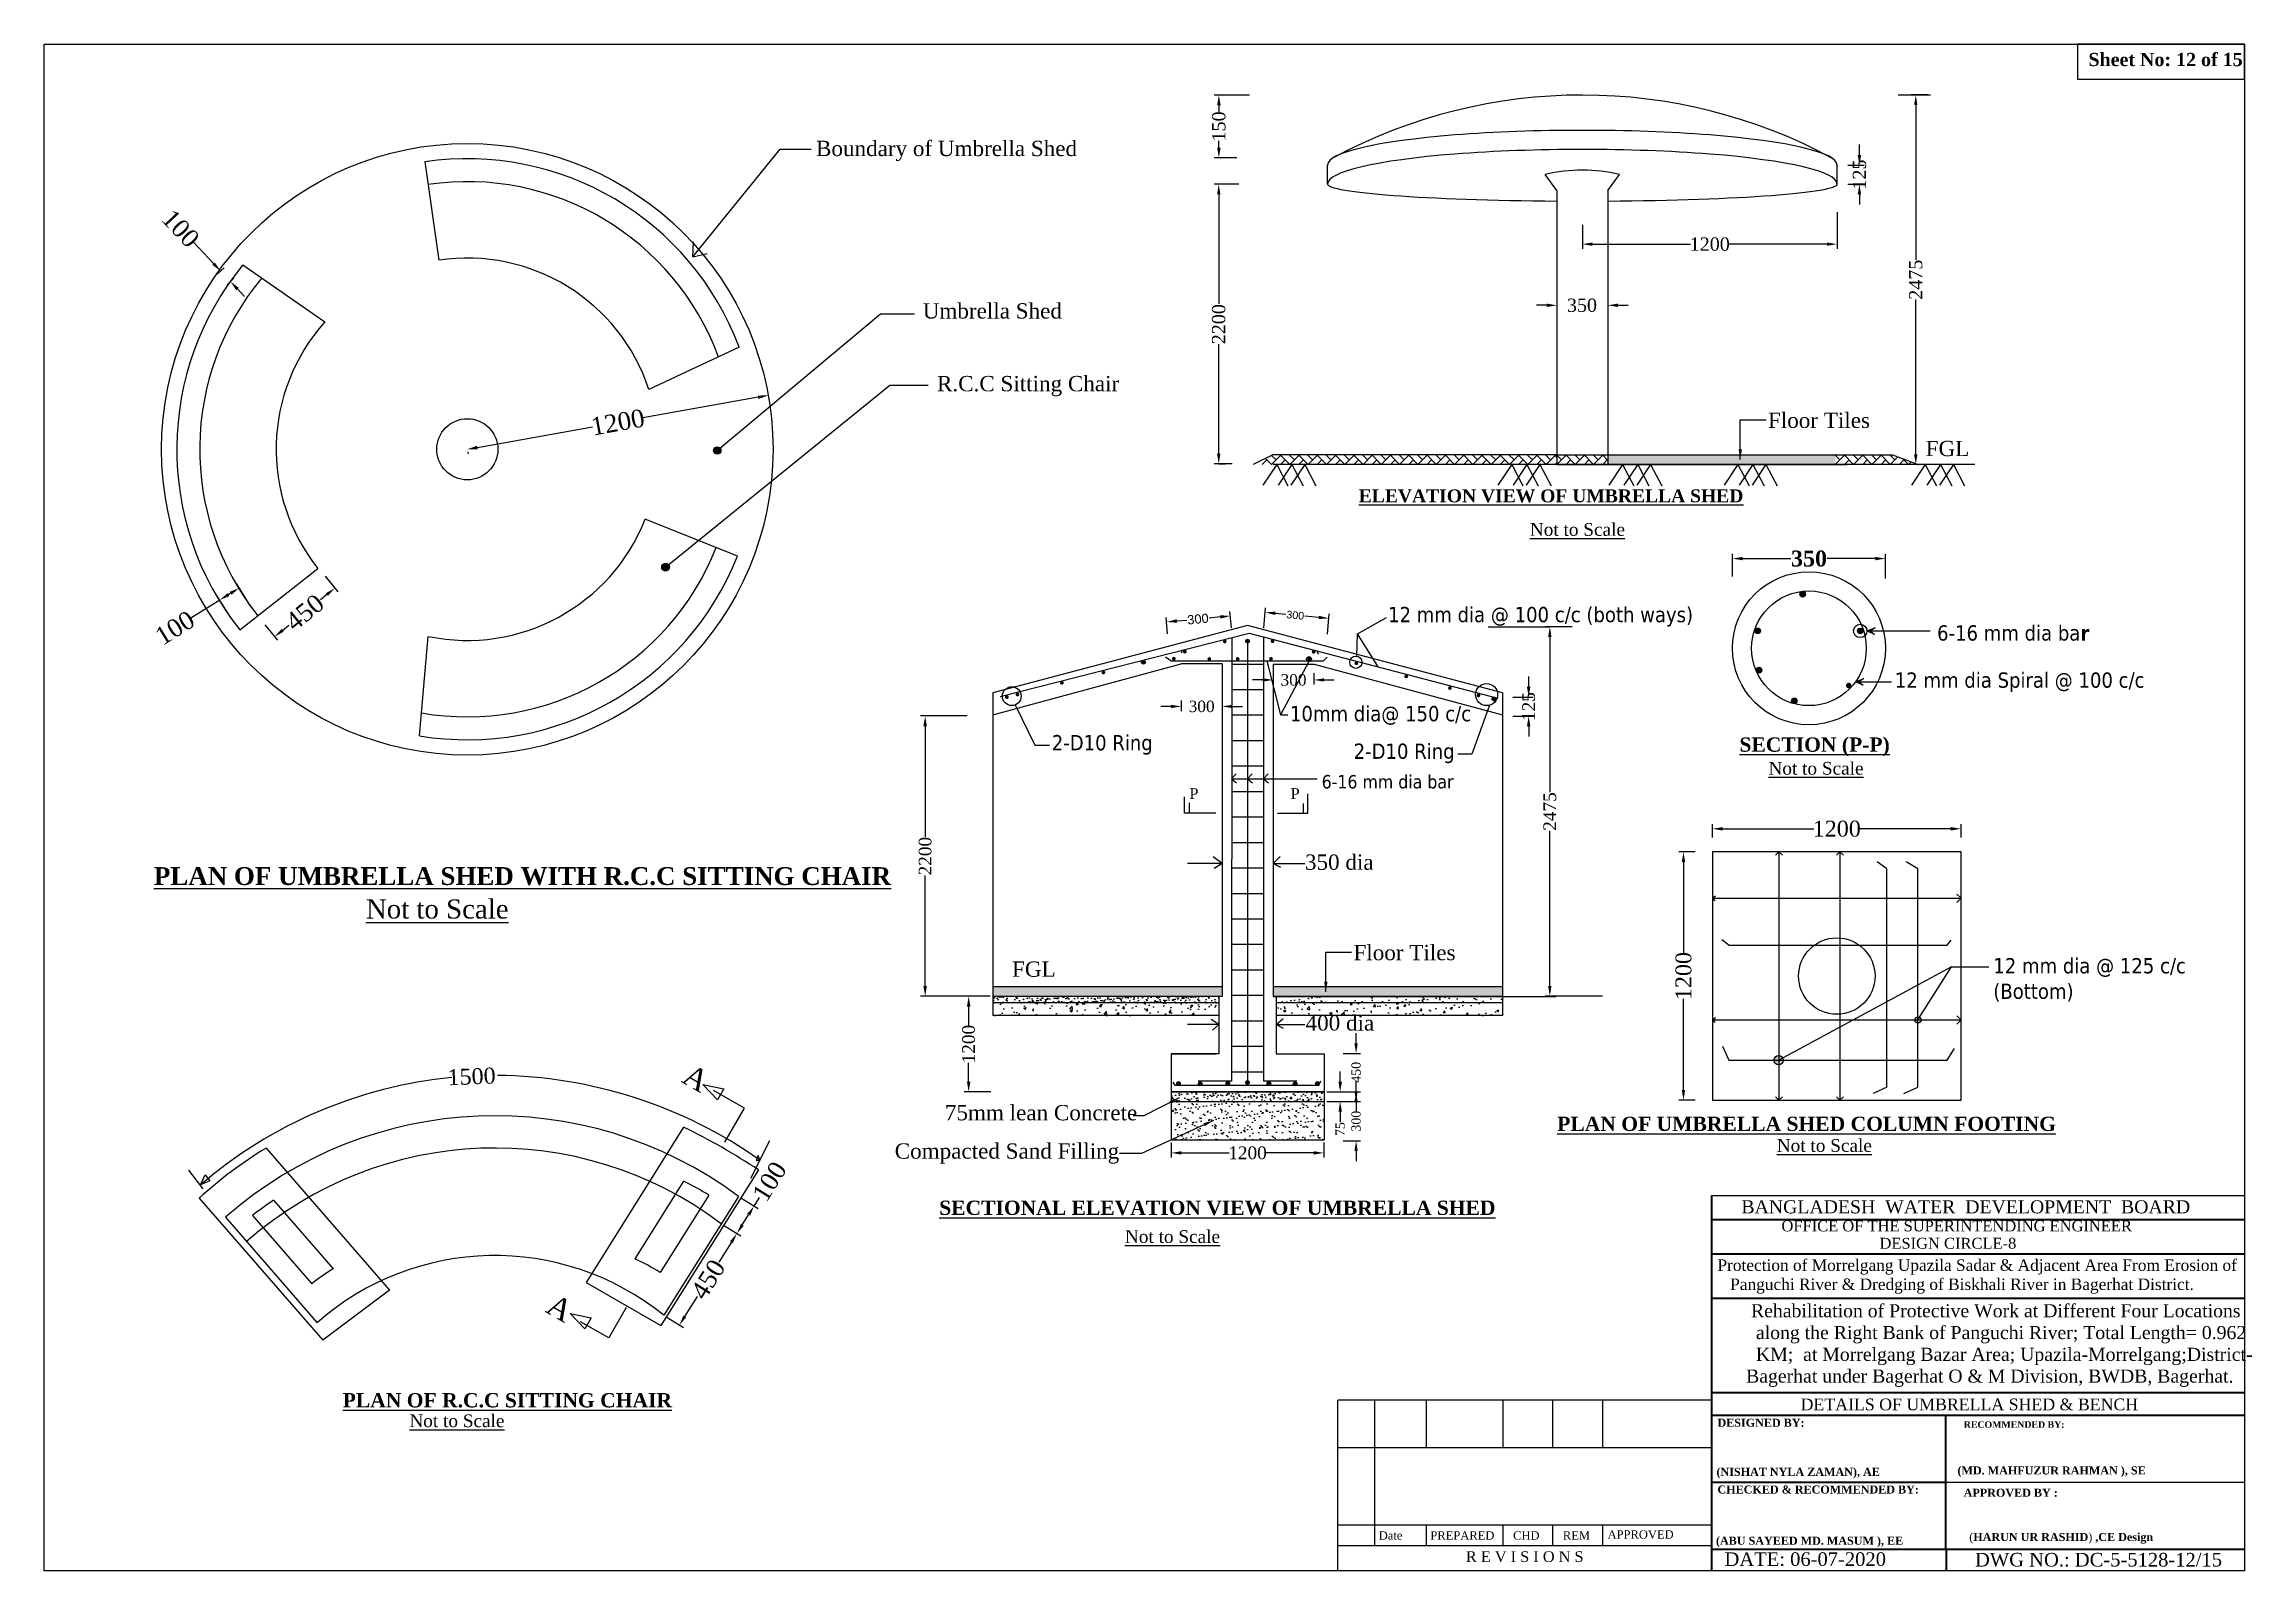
# Model space of a CAD drawing. Header units: metres. Extents: x -1354 to 3686, y -9962 to -7697.
# Drawn here: x 2879.5 to 3052.8, y -7836.2 to -7716.4 of the extents above; entities that cross this region are included whole.
import ezdxf
from ezdxf.enums import TextEntityAlignment as Align

# ---------------------------------------------------------------- set-up
doc = ezdxf.new("R2010")
doc.units = ezdxf.units.M
doc.layers.add('LINE', color=7, linetype='Continuous')
doc.layers.add('sheet', color=1, linetype='Continuous', lineweight=15)
doc.styles.add('dim', font='isocp.shx')
doc.styles.add('Kazi_T_H', font='timesbd.ttf')
doc.styles.get("Standard").update_dxf_attribs({"font": 'times.ttf'})
doc.dimstyles.new('Copy of STANDARD', dxfattribs={"dimtxt": 0.5, "dimasz": 0.4075, "dimexe": 0.364, "dimexo": 0.219, "dimgap": 0.09, "dimtad": 0, "dimdec": 0, "dimlfac": 1000, "dimzin": 0, "dimdsep": 46, "dimtxsty": 'Standard', "dimcen": 0.09, "dimclre": 256, "dimadec": 0, "dimazin": 0, "dimtfac": 1, "dimtdec": 0, "dimtofl": 0, "dimtmove": 0, "dimatfit": 3, "dimfxl": 1, "dimtolj": 1, "dimtzin": 0, "dimlwd": -1, "dimarcsym": 0})
doc.dimstyles.get("Standard").update_dxf_attribs({"dimtxt": 0.5, "dimasz": 0.4075, "dimexe": 0.364, "dimexo": 0.219, "dimgap": 0.09, "dimtad": 0, "dimdec": 0, "dimlfac": 1000, "dimzin": 0, "dimdsep": 46, "dimtxsty": 'Standard', "dimcen": 0.09, "dimadec": 0, "dimazin": 0, "dimtfac": 1, "dimtdec": 0, "dimtofl": 0, "dimtmove": 0, "dimatfit": 3, "dimfxl": 1, "dimtolj": 1, "dimtzin": 0, "dimarcsym": 0})
doc.dimstyles.new('STANDARD$0', dxfattribs={"dimscale": 0, "dimtxt": 8, "dimasz": 8, "dimexe": 4, "dimexo": 0, "dimgap": 2, "dimtad": 1, "dimdec": 0, "dimzin": 0, "dimdsep": 46, "dimtxsty": 'dim', "dimblk": 'DOTSMALL', "dimcen": 1, "dimclrd": 6, "dimclre": 6, "dimclrt": 256, "dimadec": 0, "dimazin": 0, "dimtfac": 1, "dimtdec": 0, "dimtix": 1, "dimtofl": 0, "dimtmove": 1, "dimatfit": 3, "dimldrblk": 'DOTSMALL', "dimfxl": 6, "dimtolj": 1, "dimtzin": 0, "dimarcsym": 0})

msp = doc.modelspace()

# ---------------------------------------------------------------- texts
at = {"color": 7, "lineweight": 30, "ltscale": 0.18, "insert": (3039.932641, -7717.078043), "char_height": 1.03765426, "width": 37.27220398, "attachment_point": 1}
msp.add_mtext('{\\fTimes New Roman|b1|i0|c0|p18;Sheet No: 12 of 15}', dxfattribs=at)
at = {"layer": 'LINE', "color": 0, "linetype": 'ByBlock', "lineweight": 40, "ltscale": 0.5}
for s, height, p in [('BANGLADESH  WATER  DEVELOPMENT  BOARD', 1.02638263, (3030.306285, -7808.154285)), ('OFFICE OF THE SUPERINTENDING ENGINEER', 0.85606931, (3029.593821, -7809.567906)), ('DESIGN CIRCLE-8', 0.85606931, (3028.901162, -7810.93067)), ('DETAILS OF UMBRELLA SHED & BENCH', 0.92455485, (3030.588696, -7823.611739))]:
    msp.add_text(s, height=height, dxfattribs=at).set_placement(p, align=Align.CENTER)
at = {"layer": 'LINE', "color": 0, "linetype": 'ByBlock', "lineweight": 40, "ltscale": 0.5, "style": 'Kazi_T_H'}
for s, height, p in [('DESIGNED BY:', 0.62890946, (3010.816431, -7824.900735)), ('RECOMMENDED BY:', 0.51083171, (3030.147675, -7824.983007)), ('(NISHAT NYLA ZAMAN), AE', 0.62890946, (3010.735908, -7828.753959)), ('(MD. MAHFUZUR RAHMAN ), SE', 0.62890946, (3029.65197, -7828.645948)), ('CHECKED & RECOMMENDED BY:', 0.62890946, (3010.816431, -7830.141647)), ('APPROVED BY :', 0.62890946, (3030.140147, -7830.392834)), ('(ABU SAYEED MD. MASUM ), EE', 0.62890946, (3010.695903, -7834.159414))]:
    msp.add_text(s, height=height, dxfattribs=at).set_placement(p)
at = {"layer": 'LINE', "lineweight": -2, "ltscale": 0.5}
for s, p in [('Date', (2984.229871, -7833.758408)), ('PREPARED', (2988.281041, -7833.758408)), ('CHD', (2994.772218, -7833.758408)), ('REM', (2998.682967, -7833.758408)), ('APPROVED', (3002.187788, -7833.680693))]:
    msp.add_text(s, height=0.6508554, dxfattribs=at).set_placement(p)
msp.add_text('R E V I S I O N S', height=0.84691938, dxfattribs=at).set_placement((2995.685837, -7835.516929), align=Align.CENTER)
at = {"layer": 'LINE', "color": 0, "linetype": 'ByBlock', "lineweight": 40, "ltscale": 0.5}
for s, p in [('DATE: 06-07-2020', (3011.369819, -7835.822699)), ('DWG NO.: DC-5-5128-12/15', (3031.028304, -7835.869167))]:
    msp.add_text(s, height=1.06735992, dxfattribs=at).set_placement(p)
for s, insert, char_height, width, attachment_point in [('                       Protection of Morrelgang Upazila Sadar & Adjacent Area From Erosion of      \\P                Panguchi River & Dredging of Biskhali River in Bagerhat District.', (3027.292505, -7811.766378), 0.9, 50.00693152, 2), ('        Rehabilitation of Protective Work at Different Four Locations   \\P         along the Right Bank of Panguchi River; Total Length= 0.962     \\P         KM;  at Morrelgang Bazar Area; Upazila-Morrelgang;District-  \\P       Bagerhat under Bagerhat O & M Division, BWDB, Bagerhat.', (3010.348208, -7815.283991), 1.02583774, 43.6789531, 1)]:
    msp.add_mtext(s, dxfattribs=dict(at, insert=insert, char_height=char_height, width=width, attachment_point=attachment_point))
at = {"layer": 'LINE', "color": 0, "linetype": 'ByBlock', "lineweight": 40, "ltscale": 0.5, "insert": (3037.794554, -7833.237615), "char_height": 0.628909464, "width": 20.07079786, "attachment_point": 2, "style": 'Kazi_T_H'}
msp.add_mtext('{\\fTimes New Roman|b0|i0|c0|p18;\\C7;(\\fTimes New Roman|b1|i0|c0|p18;HARUN UR RASHID\\fTimes New Roman|b0|i0|c0|p18;) },CE Design', dxfattribs=at)
at = {"layer": 'sheet', "color": 0, "lineweight": -3, "char_height": 1.2, "attachment_point": 1}
for s, insert in [('Boundary of Umbrella Shed ', (2940.063574, -7723.97611)), ('Umbrella Shed', (2948.438332, -7736.725135)), ('R.C.C Sitting Chair', (2949.557841, -7742.433386)), ('Floor Tiles', (3014.780944, -7745.311907)), ('FGL\\P ', (3027.157777, -7747.526722)), ('{\\fTahoma|b0|i0|c0|p34;12 mm dia @ 100 c/c (both ways)}', (2984.959615, -7760.55879)), ('{\\fTahoma|b0|i0|c0|p34;6-16 mm dia ba\\fTahoma|b1|i0|c0|p34;r}', (3028.052969, -7762.000814)), ('{\\fTahoma|b0|i0|c0|p34;12 mm dia Spiral @ 100 c/c}', (3024.733801, -7765.700424)), ('{\\fTahoma|b0|i0|c0|p34;10mm dia@ 150 c/c }', (2977.260194, -7768.333328)), ('{\\fTahoma|b0|i0|c0|p34;2-D10 Ring }', (2958.564942, -7770.615289)), ('{\\fTahoma|b0|i0|c0|p34;2-D10 Ring }', (2982.25926, -7771.283628)), ('350 dia', (2978.439258, -7779.989534)), ('Floor Tiles', (2982.249166, -7787.085546)), ('FGL\\P ', (2955.446964, -7788.386104)), ('{\\fTahoma|b0|i0|c0|p34;12 mm dia @ 125 c/c\\P(Bottom)}', (3032.466179, -7788.120327)), ('75mm lean Concrete', (2950.176781, -7799.651291)), ('Compacted Sand Filling', (2946.239319, -7802.660385))]:
    msp.add_mtext(s, dxfattribs=dict(at, insert=insert))
at = {"layer": 'sheet', "color": 0, "lineweight": -3, "attachment_point": 1}
for s, insert, char_height, width in [('{\\fTahoma|b0|i0|c0|p34;\\P\\fTimes New Roman|b1|i0|c0|p18;\\H0.9071x;\\LELEVATION VIEW OF UMBRELLA SHED}', (2982.66204, -7749.467286), 1.12, 5694.66848672), ('{\\fTahoma|b0|i0|c0|p34;\\P\\fTimes New Roman|b0|i0|c0|p18;\\H0.5183x;   \\H0.8334x;   \\L Not to Scale}', (2993.218737, -7750.119563), 2.31516731, 8542.00273008), ('{\\fTimes New Roman|b1|i0|c0|p18;\\LSECTION (P-P)}', (3012.540729, -7770.802959), 1.12, 5694.66848672), ('{\\fTahoma|b0|i0|c0|p34;\\P\\fTimes New Roman|b0|i0|c0|p18;\\H0.4319x;               \\LNot to Scale}', (3009.151014, -7768.865627), 2.31516731, 8542.00273008), ('P', (2969.365989, -7774.778421), 0.85, 0.69314248), ('P', (2977.312796, -7774.778421), 0.85, 0.69314248), ('{\\fTahoma|b0|i0|c0|p34;6-16 mm dia bar}', (2979.749251, -7773.75248), 1.05, 20.84760622), ('{\\fTahoma|b0|i0|c0|p34;\\P\\fTimes New Roman|b1|i0|c0|p18;\\H1.25x;\\LPLAN OF UMBRELLA SHED WITH R.C.C SITTING CHAIR }', (2888.088129, -7779.115637), 1.12, 5694.66848672), ('{\\fTahoma|b0|i0|c0|p34;\\P\\fTimes New Roman|b0|i0|c0|p18;\\H0.5183x;      \\H1.25x;\\L Not to Scale}', (2901.447786, -7779.65567), 2.31516731, 8542.00273008), ('400 dia', (2978.488072, -7792.608095), 1.2, 8.48209628), ('{\\fTimes New Roman|b1|i0|c0|p18;\\LPLAN OF UMBRELLA SHED COLUMN FOOTING}', (2998.237093, -7800.567947), 1.12, 5694.66848672), ('{\\fTahoma|b0|i0|c0|p34;\\P\\fTimes New Roman|b0|i0|c0|p18;\\H0.4319x;               \\LNot to Scale}', (3009.806666, -7798.467621), 2.31516731, 8542.00273008), ('{\\fTimes New Roman|b1|i0|c0|p18;\\LSECTIONAL ELEVATION VIEW OF UMBRELLA SHED}', (2949.731463, -7807.155483), 1.12, 5694.66848672), ('{\\fTahoma|b0|i0|c0|p34;\\P\\fTimes New Roman|b0|i0|c0|p18;\\H0.4319x;               \\LNot to Scale}', (2958.643786, -7805.615496), 2.31516731, 8542.00273008), ('{\\fTimes New Roman|b1|i0|c0|p18;\\LPLAN OF R.C.C SITTING CHAIR}', (2902.909482, -7822.261226), 1.12, 5694.66848672), ('{\\fTahoma|b0|i0|c0|p34;\\P\\fTimes New Roman|b0|i0|c0|p18;\\H0.4319x;               \\LNot to Scale}', (2902.480501, -7820.073143), 2.31516731, 8542.00273008)]:
    msp.add_mtext(s, dxfattribs=dict(at, insert=insert, char_height=char_height, width=width))
at = {"layer": 'sheet', "color": 0, "lineweight": -3, "insert": (2913.025823, -7797.414272), "char_height": 1.25, "attachment_point": 5, "rotation": 2.34022701}
msp.add_mtext('\\A1;1500', dxfattribs=at)
at = {"layer": 'sheet', "color": 0, "lineweight": -3, "char_height": 1.6875, "width": 1.23016038, "attachment_point": 1, "rotation": 330.1331809}
for insert in [(2930.177391, -7796.302294), (2919.488139, -7814.343191)]:
    msp.add_mtext('\\pi-0.2,l0.3,t0.3;A', dxfattribs=dict(at, insert=insert))

# ---------------------------------------------------------------- blocks, each defined once
blk = doc.blocks.new('*D907')
at = {"layer": 'Defpoints', "color": 0, "lineweight": -3}
for p in [(2936.32, -7743.96), (2936.32, -7743.96), (2912.69, -7748.19)]:
    blk.add_point(p, dxfattribs=at)
at = {"layer": 'sheet', "color": 0, "lineweight": -2}
for p, q in [((2935.53, -7744.1), (2926.47, -7745.72)), ((2936.35, -7744.18), (2936.38, -7744.32)), ((2913.48, -7748.05), (2922.53, -7746.43)), ((2912.73, -7748.4), (2912.75, -7748.55))]:
    blk.add_line(p, q, dxfattribs=at)
at = {"layer": 'sheet', "color": 0, "lineweight": -3}
for points in [[(2935.5, -7743.97), (2935.55, -7744.24), (2936.32, -7743.96)], [(2913.45, -7747.91), (2913.5, -7748.18), (2912.69, -7748.19)]]:
    blk.add_solid(points, dxfattribs=at)
at = {"layer": 'sheet', "color": 0, "lineweight": -3, "insert": (2924.5, -7746.07), "char_height": 0.35, "attachment_point": 5, "rotation": 10.1361}
blk.add_mtext('\\A1;{\\H4x;1200}', dxfattribs=at)
blk = doc.blocks.new('*D908')
at = {"layer": 'Defpoints', "color": 0, "lineweight": -3}
for p in [(2893.26, -7760.02), (2895.75, -7760.61), (2894.22, -7761.56)]:
    blk.add_point(p, dxfattribs=at)
at = {"layer": 'sheet', "color": 0, "lineweight": -2}
for p, q in [((2895.63, -7760.42), (2894.59, -7758.76)), ((2893.26, -7760.02), (2891, -7761.43)), ((2894.11, -7761.37), (2893.07, -7759.71)), ((2894.11, -7759.49), (2893.94, -7759.6))]:
    blk.add_line(p, q, dxfattribs=at)
at = {"layer": 'sheet', "color": 0, "lineweight": -3}
for points in [[(2894.04, -7759.38), (2894.18, -7759.61), (2894.79, -7759.07)], [(2893.87, -7759.48), (2894.01, -7759.71), (2893.26, -7760.02)]]:
    blk.add_solid(points, dxfattribs=at)
at = {"layer": 'sheet', "color": 0, "lineweight": -3, "insert": (2889.74, -7762.21), "char_height": 0.35, "attachment_point": 5, "rotation": 31.9027}
blk.add_mtext('\\A1;{\\H4x;100}', dxfattribs=at)
blk = doc.blocks.new('*D909')
at = {"layer": 'Defpoints', "color": 0, "lineweight": -3}
for p in [(2892.9, -7734.6), (2894.1, -7735.02), (2893.67, -7735.42)]:
    blk.add_point(p, dxfattribs=at)
at = {"layer": 'sheet', "color": 0, "lineweight": -2}
for p, q in [((2892.78, -7733.62), (2891.21, -7731.94)), ((2893.06, -7734.45), (2893.6, -7733.95)), ((2893.83, -7735.27), (2894.36, -7734.77)), ((2894.65, -7735.6), (2895.2, -7736.19))]:
    blk.add_line(p, q, dxfattribs=at)
at = {"layer": 'sheet', "color": 0, "lineweight": -3}
for points in [[(2892.88, -7733.53), (2892.68, -7733.71), (2893.33, -7734.2)], [(2894.74, -7735.51), (2894.55, -7735.7), (2894.1, -7735.02)]]:
    blk.add_solid(points, dxfattribs=at)
at = {"layer": 'sheet', "color": 0, "lineweight": -3, "insert": (2890.19, -7730.86), "char_height": 0.35, "attachment_point": 5, "rotation": 313.2269}
blk.add_mtext('\\A1;{\\H4x;100}', dxfattribs=at)
blk = doc.blocks.new('*D910')
at = {"layer": 'Defpoints', "color": 0, "lineweight": -3}
for p in [(2901.39, -7757.97), (2902.29, -7759.09), (2896.67, -7761.79)]:
    blk.add_point(p, dxfattribs=at)
at = {"layer": 'sheet', "color": 0, "lineweight": -2}
for p, q in [((2901.53, -7758.14), (2902.52, -7759.37)), ((2901.67, -7759.59), (2901.16, -7760)), ((2896.81, -7761.96), (2897.8, -7763.18)), ((2898.19, -7762.4), (2898.69, -7761.99))]:
    blk.add_line(p, q, dxfattribs=at)
at = {"layer": 'sheet', "color": 0, "lineweight": -3}
for points in [[(2901.58, -7759.49), (2901.75, -7759.69), (2902.29, -7759.09)], [(2898.11, -7762.29), (2898.28, -7762.5), (2897.57, -7762.9)]]:
    blk.add_solid(points, dxfattribs=at)
at = {"layer": 'sheet', "color": 0, "lineweight": -3, "insert": (2899.93, -7760.99), "char_height": 0.35, "attachment_point": 5, "rotation": 38.939}
blk.add_mtext('\\A1;{\\H4x;450}', dxfattribs=at)
blk = doc.blocks.new('*D911')
at = {"layer": 'Defpoints', "color": 0, "lineweight": -3}
for p in [(2973.47, -7727.39), (2971.67, -7749.34), (2972.94, -7749.34)]:
    blk.add_point(p, dxfattribs=at)
at = {"layer": 'sheet', "color": 0, "lineweight": -2}
for p, q in [((2973.25, -7727.39), (2971.31, -7727.39)), ((2971.67, -7728.19), (2971.67, -7736.78)), ((2971.67, -7748.54), (2971.67, -7739.95)), ((2972.72, -7749.34), (2971.31, -7749.34))]:
    blk.add_line(p, q, dxfattribs=at)
at = {"layer": 'sheet', "color": 0, "lineweight": -3}
for points in [[(2971.54, -7728.19), (2971.8, -7728.19), (2971.67, -7727.39)], [(2971.54, -7748.54), (2971.8, -7748.54), (2971.67, -7749.34)]]:
    blk.add_solid(points, dxfattribs=at)
at = {"layer": 'sheet', "color": 0, "lineweight": -3, "insert": (2971.67, -7738.37), "char_height": 0.5, "attachment_point": 5, "rotation": 90}
blk.add_mtext('\\A1;{\\H2.083x;2200}', dxfattribs=at)
blk = doc.blocks.new('*D912')
at = {"layer": 'Defpoints', "color": 0, "lineweight": -3}
for p in [(3026.38, -7720.38), (3027.55, -7720.38), (3030.33, -7749.38)]:
    blk.add_point(p, dxfattribs=at)
at = {"layer": 'sheet', "color": 0, "lineweight": -2}
for p, q in [((3027.33, -7720.38), (3026.02, -7720.38)), ((3026.38, -7721.18), (3026.38, -7733.32)), ((3026.38, -7748.58), (3026.38, -7736.44)), ((3030.11, -7749.38), (3026.02, -7749.38))]:
    blk.add_line(p, q, dxfattribs=at)
at = {"layer": 'sheet', "color": 0, "lineweight": -3}
for points in [[(3026.25, -7721.18), (3026.51, -7721.18), (3026.38, -7720.38)], [(3026.25, -7748.58), (3026.51, -7748.58), (3026.38, -7749.38)]]:
    blk.add_solid(points, dxfattribs=at)
at = {"layer": 'sheet', "color": 0, "lineweight": -3, "insert": (3026.38, -7734.88), "char_height": 0.5, "attachment_point": 5, "rotation": 90}
blk.add_mtext('\\A1;{\\H2.083x;2475}', dxfattribs=at)
blk = doc.blocks.new('*D913')
at = {"layer": 'Defpoints', "color": 0, "lineweight": -3}
for p in [(3020.21, -7729.36), (3000.21, -7730.36), (3020.21, -7732.09)]:
    blk.add_point(p, dxfattribs=at)
at = {"layer": 'sheet', "color": 0, "lineweight": -2}
for p, q in [((3020.21, -7729.58), (3020.21, -7732.45)), ((3000.21, -7730.57), (3000.21, -7732.45)), ((3001.01, -7732.09), (3008.7, -7732.09)), ((3019.41, -7732.09), (3011.72, -7732.09))]:
    blk.add_line(p, q, dxfattribs=at)
at = {"layer": 'sheet', "color": 0, "lineweight": -3}
for points in [[(3001.01, -7731.96), (3001.01, -7732.22), (3000.21, -7732.09)], [(3019.41, -7731.96), (3019.41, -7732.22), (3020.21, -7732.09)]]:
    blk.add_solid(points, dxfattribs=at)
at = {"layer": 'sheet', "color": 0, "lineweight": -3, "insert": (3010.21, -7732.09), "char_height": 0.5, "attachment_point": 5}
blk.add_mtext('\\A1;{\\H2.083x;1200}', dxfattribs=at)
blk = doc.blocks.new('*D914')
at = {"layer": 'Defpoints', "color": 0, "lineweight": -3}
for p in [(3020.82, -7725.88), (3021.96, -7725.88), (3020.82, -7727.38)]:
    blk.add_point(p, dxfattribs=at)
at = {"layer": 'sheet', "color": 0, "lineweight": -2}
for p, q in [((3021.96, -7725.08), (3021.96, -7724.28)), ((3021.04, -7725.88), (3022.32, -7725.88)), ((3021.04, -7727.38), (3022.32, -7727.38)), ((3021.96, -7728.18), (3021.96, -7728.98))]:
    blk.add_line(p, q, dxfattribs=at)
at = {"layer": 'sheet', "color": 0, "lineweight": -3}
for points in [[(3021.82, -7725.08), (3022.09, -7725.08), (3021.96, -7725.88)], [(3021.82, -7728.18), (3022.09, -7728.18), (3021.96, -7727.38)]]:
    blk.add_solid(points, dxfattribs=at)
at = {"layer": 'sheet', "color": 0, "lineweight": -3, "insert": (3021.96, -7726.63), "char_height": 0.5, "attachment_point": 5, "rotation": 90}
blk.add_mtext('\\A1;{\\H2.083x;125}', dxfattribs=at)
blk = doc.blocks.new('*D915')
at = {"layer": 'Defpoints', "color": 0, "lineweight": -3}
for p in [(2998.21, -7736.5), (3002.21, -7736.5), (3002.21, -7736.89)]:
    blk.add_point(p, dxfattribs=at)
at = {"layer": 'sheet', "color": 0, "lineweight": -2}
for p, q in [((2997.41, -7736.89), (2996.61, -7736.89)), ((2998.21, -7736.72), (2998.21, -7737.25)), ((3002.21, -7736.72), (3002.21, -7737.25)), ((3003.01, -7736.89), (3003.81, -7736.89))]:
    blk.add_line(p, q, dxfattribs=at)
at = {"layer": 'sheet', "color": 0, "lineweight": -3}
for points in [[(2997.41, -7736.75), (2997.41, -7737.02), (2998.21, -7736.89)], [(3003.01, -7736.75), (3003.01, -7737.02), (3002.21, -7736.89)]]:
    blk.add_solid(points, dxfattribs=at)
at = {"layer": 'sheet', "color": 0, "lineweight": -3, "insert": (3000.18, -7736.89), "char_height": 0.5, "attachment_point": 5}
blk.add_mtext('\\A1;{\\H2.083x;350}', dxfattribs=at)
blk = doc.blocks.new('*D916')
at = {"layer": 'Defpoints', "color": 0, "lineweight": -3}
for p in [(2932.62, -7808.97), (2928.11, -7816.15), (2929.34, -7816.92)]:
    blk.add_point(p, dxfattribs=at)
at = {"layer": 'sheet', "color": 0, "lineweight": -2}
for p, q in [((2932.81, -7809.09), (2934.16, -7809.93)), ((2933.42, -7810.42), (2932.44, -7811.99)), ((2929.77, -7816.24), (2930.75, -7814.67)), ((2928.3, -7816.27), (2929.65, -7817.11))]:
    blk.add_line(p, q, dxfattribs=at)
at = {"layer": 'sheet', "color": 0, "lineweight": -3}
for points in [[(2933.31, -7810.35), (2933.54, -7810.49), (2933.85, -7809.74)], [(2929.65, -7816.17), (2929.88, -7816.31), (2929.34, -7816.92)]]:
    blk.add_solid(points, dxfattribs=at)
at = {"layer": 'sheet', "color": 0, "lineweight": -3, "insert": (2931.59, -7813.33), "char_height": 0.35, "attachment_point": 5, "rotation": 57.8794}
blk.add_mtext('\\A1;{\\H4x;450}', dxfattribs=at)
blk = doc.blocks.new('*D917')
at = {"layer": 'Defpoints', "color": 0, "lineweight": -3}
for p in [(2933.97, -7806.82), (2935.2, -7807.59), (2932.62, -7808.97)]:
    blk.add_point(p, dxfattribs=at)
at = {"layer": 'sheet', "color": 0, "lineweight": -2}
for p, q in [((2934.16, -7806.93), (2935.51, -7807.78)), ((2935.2, -7807.59), (2935.62, -7806.91)), ((2932.81, -7809.09), (2934.16, -7809.93)), ((2934.27, -7809.06), (2934.77, -7808.26))]:
    blk.add_line(p, q, dxfattribs=at)
at = {"layer": 'sheet', "color": 0, "lineweight": -3}
for points in [[(2934.66, -7808.19), (2934.89, -7808.33), (2935.2, -7807.59)], [(2934.16, -7808.99), (2934.39, -7809.13), (2933.85, -7809.74)]]:
    blk.add_solid(points, dxfattribs=at)
at = {"layer": 'sheet', "color": 0, "lineweight": -3, "insert": (2936.41, -7805.65), "char_height": 0.35, "attachment_point": 5, "rotation": 57.9072}
blk.add_mtext('\\A1;{\\H4x;100}', dxfattribs=at)
blk = doc.blocks.new('*D918')
at = {"layer": 'Defpoints', "color": 0, "lineweight": -3}
for p in [(2952.14, -7769.12), (2948.63, -7791.12), (2953.92, -7791.12)]:
    blk.add_point(p, dxfattribs=at)
at = {"layer": 'sheet', "color": 0, "lineweight": -2}
for p, q in [((2951.92, -7769.12), (2948.26, -7769.12)), ((2948.63, -7769.92), (2948.63, -7778.6)), ((2948.63, -7790.32), (2948.63, -7781.65)), ((2953.7, -7791.12), (2948.26, -7791.12))]:
    blk.add_line(p, q, dxfattribs=at)
at = {"layer": 'sheet', "color": 0, "lineweight": -3}
for points in [[(2948.49, -7769.92), (2948.76, -7769.92), (2948.63, -7769.12)], [(2948.49, -7790.32), (2948.76, -7790.32), (2948.63, -7791.12)]]:
    blk.add_solid(points, dxfattribs=at)
at = {"layer": 'sheet', "color": 0, "lineweight": -3, "insert": (2948.63, -7780.12), "char_height": 0.5, "attachment_point": 5, "rotation": 90}
blk.add_mtext('\\A1;{\\H2x;2200}', dxfattribs=at)
blk = doc.blocks.new('*D919')
at = {"layer": 'Defpoints', "color": 0, "lineweight": -3}
for p in [(2997.66, -7762.12), (2999.63, -7762.12), (3002.01, -7791.11)]:
    blk.add_point(p, dxfattribs=at)
at = {"layer": 'sheet', "color": 0, "lineweight": -2}
for p, q in [((2999.41, -7762.12), (2997.29, -7762.12)), ((2997.66, -7762.92), (2997.66, -7775.11)), ((2997.66, -7790.31), (2997.66, -7778.12)), ((3001.79, -7791.11), (2997.29, -7791.11))]:
    blk.add_line(p, q, dxfattribs=at)
at = {"layer": 'sheet', "color": 0, "lineweight": -3}
for points in [[(2997.52, -7762.92), (2997.79, -7762.92), (2997.66, -7762.12)], [(2997.52, -7790.31), (2997.79, -7790.31), (2997.66, -7791.11)]]:
    blk.add_solid(points, dxfattribs=at)
at = {"layer": 'sheet', "color": 0, "lineweight": -3, "insert": (2997.66, -7776.62), "char_height": 0.5, "attachment_point": 5, "rotation": 90}
blk.add_mtext('\\A1;{\\H2x;2475}', dxfattribs=at)
blk = doc.blocks.new('*D920')
at = {"layer": 'Defpoints', "color": 0, "lineweight": -3}
for p in [(2994.54, -7767.63), (2996, -7767.63), (2994.54, -7769.13)]:
    blk.add_point(p, dxfattribs=at)
at = {"layer": 'sheet', "color": 0, "lineweight": -2}
for p, q in [((2996, -7766.83), (2996, -7766.03)), ((2994.76, -7767.63), (2996.36, -7767.63)), ((2994.76, -7769.13), (2996.36, -7769.13)), ((2996, -7769.93), (2996, -7770.73))]:
    blk.add_line(p, q, dxfattribs=at)
at = {"layer": 'sheet', "color": 0, "lineweight": -3}
for points in [[(2995.86, -7766.83), (2996.13, -7766.83), (2996, -7767.63)], [(2995.86, -7769.93), (2996.13, -7769.93), (2996, -7769.13)]]:
    blk.add_solid(points, dxfattribs=at)
at = {"layer": 'sheet', "color": 0, "lineweight": -3, "insert": (2996, -7768.38), "char_height": 0.5, "attachment_point": 5, "rotation": 90}
blk.add_mtext('\\A1;{\\H2x;125}', dxfattribs=at)
blk = doc.blocks.new('*D921')
at = {"layer": 'Defpoints', "color": 0, "lineweight": -3}
for p in [(2967.93, -7802.37), (2979.93, -7802.37), (2979.93, -7803.41)]:
    blk.add_point(p, dxfattribs=at)
at = {"layer": 'sheet', "color": 0, "lineweight": -2}
for p, q in [((2967.93, -7802.59), (2967.93, -7803.77)), ((2979.93, -7802.59), (2979.93, -7803.77)), ((2968.73, -7803.41), (2972.48, -7803.41)), ((2979.13, -7803.41), (2975.39, -7803.41))]:
    blk.add_line(p, q, dxfattribs=at)
at = {"layer": 'sheet', "color": 0, "lineweight": -3}
for points in [[(2968.73, -7803.28), (2968.73, -7803.54), (2967.93, -7803.41)], [(2979.13, -7803.28), (2979.13, -7803.54), (2979.93, -7803.41)]]:
    blk.add_solid(points, dxfattribs=at)
at = {"layer": 'sheet', "color": 0, "lineweight": -3, "insert": (2973.93, -7803.41), "char_height": 0.5, "attachment_point": 5}
blk.add_mtext('\\A1;{\\H2x;1200}', dxfattribs=at)
blk = doc.blocks.new('*D922')
at = {"layer": 'Defpoints', "color": 0, "lineweight": -3}
for p in [(2981.22, -7795.62), (2982.45, -7795.62), (2981.22, -7798.62)]:
    blk.add_point(p, dxfattribs=at)
at = {"layer": 'sheet', "color": 0, "lineweight": -2}
for p, q in [((2982.45, -7794.82), (2982.45, -7794.02)), ((2981.44, -7795.62), (2982.81, -7795.62)), ((2981.44, -7798.62), (2982.81, -7798.62)), ((2982.45, -7799.42), (2982.45, -7800.22))]:
    blk.add_line(p, q, dxfattribs=at)
at = {"layer": 'sheet', "color": 0, "lineweight": -3}
for points in [[(2982.32, -7794.82), (2982.58, -7794.82), (2982.45, -7795.62)], [(2982.32, -7799.42), (2982.58, -7799.42), (2982.45, -7798.62)]]:
    blk.add_solid(points, dxfattribs=at)
at = {"layer": 'sheet', "color": 0, "lineweight": -3, "insert": (2982.45, -7797.08), "char_height": 0.9, "attachment_point": 5, "rotation": 90}
blk.add_mtext('\\A1;{\\H0.8x;450}', dxfattribs=at)
blk = doc.blocks.new('*D923')
at = {"layer": 'Defpoints', "color": 0, "lineweight": -3}
for p in [(3029.93, -7777.97), (3010.43, -7778.87), (3029.93, -7778.87)]:
    blk.add_point(p, dxfattribs=at)
at = {"layer": 'sheet', "color": 0, "lineweight": -2}
for p, q in [((3010.43, -7778.65), (3010.43, -7777.61)), ((3011.23, -7777.97), (3018.39, -7777.97)), ((3029.13, -7777.97), (3021.98, -7777.97)), ((3029.93, -7778.65), (3029.93, -7777.61))]:
    blk.add_line(p, q, dxfattribs=at)
at = {"layer": 'sheet', "color": 0, "lineweight": -3}
for points in [[(3011.23, -7777.84), (3011.23, -7778.11), (3010.43, -7777.97)], [(3029.13, -7777.84), (3029.13, -7778.11), (3029.93, -7777.97)]]:
    blk.add_solid(points, dxfattribs=at)
at = {"layer": 'sheet', "color": 0, "lineweight": -3, "insert": (3020.18, -7777.97), "char_height": 0.5, "attachment_point": 5}
blk.add_mtext('\\A1;{\\H2.5x;1200}', dxfattribs=at)
blk = doc.blocks.new('*D924')
at = {"layer": 'Defpoints', "color": 0, "lineweight": -3}
for p in [(3008.15, -7779.78), (3009.29, -7779.78), (3009.29, -7799.28)]:
    blk.add_point(p, dxfattribs=at)
at = {"layer": 'sheet', "color": 0, "lineweight": -2}
for p, q in [((3009.07, -7779.78), (3007.78, -7779.78)), ((3008.15, -7780.58), (3008.15, -7787.74)), ((3008.15, -7798.48), (3008.15, -7791.32)), ((3009.07, -7799.28), (3007.78, -7799.28))]:
    blk.add_line(p, q, dxfattribs=at)
at = {"layer": 'sheet', "color": 0, "lineweight": -3}
for points in [[(3008.01, -7780.58), (3008.28, -7780.58), (3008.15, -7779.78)], [(3008.01, -7798.48), (3008.28, -7798.48), (3008.15, -7799.28)]]:
    blk.add_solid(points, dxfattribs=at)
at = {"layer": 'sheet', "color": 0, "lineweight": -3, "insert": (3008.15, -7789.53), "char_height": 0.5, "attachment_point": 5, "rotation": 90}
blk.add_mtext('\\A1;{\\H2.5x;1200}', dxfattribs=at)
blk = doc.blocks.new('*D925')
at = {"layer": 'Defpoints', "color": 0, "lineweight": -3}
for p in [(2953.93, -7791.12), (2952.04, -7798.62), (2954, -7798.62)]:
    blk.add_point(p, dxfattribs=at)
at = {"layer": 'sheet', "color": 0, "lineweight": -2}
for p, q in [((2953.72, -7791.12), (2951.68, -7791.12)), ((2952.04, -7791.92), (2952.04, -7793.42)), ((2952.04, -7797.82), (2952.04, -7796.33)), ((2953.78, -7798.62), (2951.68, -7798.62))]:
    blk.add_line(p, q, dxfattribs=at)
at = {"layer": 'sheet', "color": 0, "lineweight": -3}
for points in [[(2951.91, -7791.92), (2952.18, -7791.92), (2952.04, -7791.12)], [(2951.91, -7797.82), (2952.18, -7797.82), (2952.04, -7798.62)]]:
    blk.add_solid(points, dxfattribs=at)
at = {"layer": 'sheet', "color": 0, "lineweight": -3, "insert": (2952.04, -7794.87), "char_height": 0.5, "attachment_point": 5, "rotation": 90}
blk.add_mtext('\\A1;{\\H2x;1200}', dxfattribs=at)
blk = doc.blocks.new('*D926')
at = {"layer": 'Defpoints', "color": 0, "lineweight": -3}
for p in [(2981.24, -7799.37), (2982.45, -7799.37), (2981.22, -7802.46)]:
    blk.add_point(p, dxfattribs=at)
at = {"layer": 'sheet', "color": 0, "lineweight": -2}
for p, q in [((2982.45, -7798.57), (2982.45, -7797.77)), ((2981.46, -7799.37), (2982.81, -7799.37)), ((2981.44, -7802.46), (2982.81, -7802.46)), ((2982.45, -7803.26), (2982.45, -7804.06))]:
    blk.add_line(p, q, dxfattribs=at)
at = {"layer": 'sheet', "color": 0, "lineweight": -3}
for points in [[(2982.32, -7798.57), (2982.58, -7798.57), (2982.45, -7799.37)], [(2982.32, -7803.26), (2982.58, -7803.26), (2982.45, -7802.46)]]:
    blk.add_solid(points, dxfattribs=at)
at = {"layer": 'sheet', "color": 0, "lineweight": -3, "insert": (2982.45, -7800.92), "char_height": 0.9, "attachment_point": 5, "rotation": 90}
blk.add_mtext('\\A1;{\\H0.8x;300}', dxfattribs=at)
blk = doc.blocks.new('*D927')
at = {"layer": 'Defpoints', "color": 0, "lineweight": -3}
for p in [(3024, -7756.77), (3012, -7758.39), (3024, -7758.56)]:
    blk.add_point(p, dxfattribs=at)
at = {"layer": 'sheet', "color": 0, "lineweight": -2}
for p, q in [((3012, -7758.17), (3012, -7756.4)), ((3012.8, -7756.77), (3016.57, -7756.77)), ((3023.2, -7756.77), (3019.42, -7756.77)), ((3024, -7758.34), (3024, -7756.4))]:
    blk.add_line(p, q, dxfattribs=at)
at = {"layer": 'sheet', "color": 0, "lineweight": -3}
for points in [[(3012.8, -7756.63), (3012.8, -7756.9), (3012, -7756.77)], [(3023.2, -7756.63), (3023.2, -7756.9), (3024, -7756.77)]]:
    blk.add_solid(points, dxfattribs=at)
at = {"layer": 'sheet', "color": 0, "lineweight": -3, "insert": (3018, -7756.77), "char_height": 0.5, "attachment_point": 5}
blk.add_mtext('\\A1;{\\fTimes New Roman|b1|i0|c0|p18;\\H2.5x;350}', dxfattribs=at)
blk = doc.blocks.new('*D928')
at = {"layer": 'Defpoints', "color": 0, "lineweight": -3}
for p in [(2979.93, -7798.62), (2979.93, -7799.37), (2981.2, -7799.37)]:
    blk.add_point(p, dxfattribs=at)
at = {"layer": 'sheet', "color": 0, "lineweight": -2}
for p, q in [((2981.2, -7797.82), (2981.2, -7797.02)), ((2980.15, -7798.62), (2981.57, -7798.62)), ((2980.15, -7799.37), (2981.57, -7799.37)), ((2981.2, -7800.17), (2981.2, -7800.97))]:
    blk.add_line(p, q, dxfattribs=at)
at = {"layer": 'sheet', "color": 0, "lineweight": -3}
for points in [[(2981.07, -7797.82), (2981.34, -7797.82), (2981.2, -7798.62)], [(2981.07, -7800.17), (2981.34, -7800.17), (2981.2, -7799.37)]]:
    blk.add_solid(points, dxfattribs=at)
at = {"layer": 'sheet', "color": 0, "lineweight": -3, "insert": (2981.2, -7801.54), "char_height": 0.9, "attachment_point": 5, "rotation": 90}
blk.add_mtext('\\A1;{\\H0.8x;75}', dxfattribs=at)
blk = doc.blocks.new('*D929')
at = {"layer": 'Defpoints', "color": 0, "lineweight": -3}
for p in [(2975.18, -7762.44), (2980.18, -7762.91), (2980.32, -7761.46)]:
    blk.add_point(p, dxfattribs=at)
at = {"layer": 'sheet', "color": 0, "lineweight": -2}
for p, q in [((2975.2, -7762.22), (2975.35, -7760.62)), ((2976.12, -7761.06), (2976.93, -7761.14)), ((2980.2, -7762.69), (2980.35, -7761.09)), ((2979.52, -7761.38), (2978.43, -7761.28))]:
    blk.add_line(p, q, dxfattribs=at)
at = {"layer": 'sheet', "color": 0, "lineweight": -3}
for points in [[(2976.13, -7760.93), (2976.1, -7761.19), (2975.32, -7760.99)], [(2979.53, -7761.25), (2979.51, -7761.51), (2980.32, -7761.46)]]:
    blk.add_solid(points, dxfattribs=at)
at = {"layer": 'sheet', "color": 0, "lineweight": -3, "insert": (2977.68, -7761.21), "char_height": 0.9, "attachment_point": 5, "rotation": 354.6444}
blk.add_mtext('\\A1;{\\fArial|b0|i0|c0|p34;\\H0.6667x;300}', dxfattribs=at)
blk = doc.blocks.new('*D930')
at = {"layer": 'Defpoints', "color": 0, "lineweight": -3}
for p in [(2967.68, -7762.89), (2972.58, -7761.27), (2972.68, -7762.42)]:
    blk.add_point(p, dxfattribs=at)
at = {"layer": 'sheet', "color": 0, "lineweight": -2}
for p, q in [((2972.66, -7762.2), (2972.54, -7760.91)), ((2967.66, -7762.67), (2967.54, -7761.38)), ((2968.37, -7761.66), (2969.16, -7761.59)), ((2971.78, -7761.35), (2970.92, -7761.43))]:
    blk.add_line(p, q, dxfattribs=at)
at = {"layer": 'sheet', "color": 0, "lineweight": -3}
for points in [[(2968.36, -7761.53), (2968.39, -7761.8), (2967.58, -7761.74)], [(2971.77, -7761.21), (2971.79, -7761.48), (2972.58, -7761.27)]]:
    blk.add_solid(points, dxfattribs=at)
at = {"layer": 'sheet', "color": 0, "lineweight": -3, "insert": (2970.04, -7761.51), "char_height": 0.9, "attachment_point": 5, "rotation": 5.3394}
blk.add_mtext('\\A1;{\\fArial|b0|i0|c0|p34;\\H0.8x;300}', dxfattribs=at)
blk = doc.blocks.new('*D956')
at = {"layer": 'Defpoints', "color": 0, "lineweight": -3}
for p in [(2971.68, -7720.39), (2974.3, -7720.39), (2973.3, -7725.31)]:
    blk.add_point(p, dxfattribs=at)
at = {"layer": 'sheet', "color": 0, "lineweight": -2}
for p, q in [((2974.08, -7720.39), (2971.32, -7720.39)), ((2971.68, -7721.19), (2971.68, -7721.72)), ((2971.68, -7724.51), (2971.68, -7723.97)), ((2973.08, -7725.31), (2971.32, -7725.31))]:
    blk.add_line(p, q, dxfattribs=at)
at = {"layer": 'sheet', "color": 0, "lineweight": -3}
for points in [[(2971.55, -7721.19), (2971.82, -7721.19), (2971.68, -7720.39)], [(2971.55, -7724.51), (2971.82, -7724.51), (2971.68, -7725.31)]]:
    blk.add_solid(points, dxfattribs=at)
at = {"layer": 'sheet', "color": 0, "lineweight": -3, "insert": (2971.68, -7722.85), "char_height": 0.5, "attachment_point": 5, "rotation": 90}
blk.add_mtext('\\A1;{\\H2.08x;150}', dxfattribs=at)
blk = doc.blocks.new('*D959')
at = {"layer": 'Defpoints', "color": 0, "lineweight": -3}
for p in [(2968.73, -7767.69), (2971.93, -7767.63), (2968.73, -7768.37)]:
    blk.add_point(p, dxfattribs=at)
at = {"layer": 'sheet', "color": 0, "lineweight": -2}
for p, q in [((2968.73, -7767.91), (2968.73, -7768.73)), ((2971.93, -7767.85), (2971.93, -7768.73)), ((2967.93, -7768.37), (2967.13, -7768.37)), ((2972.73, -7768.37), (2973.53, -7768.37))]:
    blk.add_line(p, q, dxfattribs=at)
at = {"layer": 'sheet', "color": 0, "lineweight": -3}
for points in [[(2967.93, -7768.24), (2967.93, -7768.5), (2968.73, -7768.37)], [(2972.73, -7768.24), (2972.73, -7768.5), (2971.93, -7768.37)]]:
    blk.add_solid(points, dxfattribs=at)
at = {"layer": 'sheet', "color": 0, "lineweight": -3, "insert": (2970.33, -7768.37), "char_height": 0.9, "attachment_point": 5}
blk.add_mtext('\\A1;300', dxfattribs=at)
blk = doc.blocks.new('*D960')
at = {"layer": 'Defpoints', "color": 0, "lineweight": -3}
for p in [(2975.93, -7765.61), (2975.93, -7766.29), (2979.14, -7765.56)]:
    blk.add_point(p, dxfattribs=at)
at = {"layer": 'sheet', "color": 0, "lineweight": -2}
for p, q in [((2975.13, -7766.29), (2974.33, -7766.29)), ((2975.93, -7765.83), (2975.93, -7766.65)), ((2979.14, -7765.77), (2979.14, -7766.65)), ((2979.94, -7766.29), (2980.74, -7766.29))]:
    blk.add_line(p, q, dxfattribs=at)
at = {"layer": 'sheet', "color": 0, "lineweight": -3}
for points in [[(2975.13, -7766.16), (2975.13, -7766.42), (2975.93, -7766.29)], [(2979.94, -7766.16), (2979.94, -7766.42), (2979.14, -7766.29)]]:
    blk.add_solid(points, dxfattribs=at)
at = {"layer": 'sheet', "color": 0, "lineweight": -3, "insert": (2977.54, -7766.29), "char_height": 0.9, "attachment_point": 5}
blk.add_mtext('\\A1;300', dxfattribs=at)

# ---------------------------------------------------------------- dimensions: what is measured, and where the dimension line sits
at = {"layer": 'sheet', "color": 0, "lineweight": -3}
for base, p1, p2, text, override, picture, middle in [((2971.682728, -7720.389825), (2973.298368, -7725.306915), (2974.296053, -7720.389825), '{\\H2.08x;150}', {"dimscale": 1, "dimtxt": 0.5, "dimasz": 0.8, "dimexe": 0.364, "dimexo": 0.219, "dimgap": 0.09, "dimtad": 0, "dimlfac": 1000, "dimtxsty": 'Standard', "dimcen": 0.09, "dimclrd": 0, "dimclre": 0, "dimclrt": 0, "dimtix": 0, "dimtmove": 0, "dimfxl": 0.12}, '*D956', (2971.682728, -7722.84837)), ((3026.381406, -7720.380606), (3030.328515, -7749.380606), (3027.548722, -7720.380606), '{\\H2.083x;2475}', {"dimscale": 1, "dimtxt": 0.5, "dimasz": 0.8, "dimexe": 0.364, "dimexo": 0.219, "dimgap": 0.09, "dimtad": 0, "dimlfac": 1000, "dimlunit": 2, "dimtxsty": 'Standard', "dimcen": 0.09, "dimclrd": 0, "dimclre": 0, "dimclrt": 0, "dimtix": 0, "dimtmove": 0, "dimfxl": 0.12}, '*D912', (3026.381406, -7734.880606)), ((2971.67003, -7749.33917), (2973.47389, -7727.393031), (2972.935006, -7749.33917), '{\\H2.083x;2200}', {"dimscale": 1, "dimtxt": 0.5, "dimasz": 0.8, "dimexe": 0.364, "dimexo": 0.219, "dimgap": 0.09, "dimtad": 0, "dimlfac": 1000, "dimlunit": 2, "dimtxsty": 'Standard', "dimcen": 0.09, "dimclrd": 0, "dimclre": 0, "dimclrt": 0, "dimtix": 0, "dimtmove": 0, "dimfxl": 0.12}, '*D911', (2971.67003, -7738.366101)), ((2997.656442, -7762.123366), (3002.008334, -7791.107212), (2999.627082, -7762.123366), '{\\H2x;2475}', {"dimscale": 1, "dimtxt": 0.5, "dimasz": 0.8, "dimexe": 0.364, "dimexo": 0.219, "dimgap": 0.09, "dimtad": 0, "dimlfac": 1000, "dimlunit": 2, "dimtxsty": 'Standard', "dimcen": 0.09, "dimclrd": 0, "dimclre": 0, "dimclrt": 0, "dimtix": 0, "dimtmove": 0, "dimfxl": 0.12}, '*D919', (2997.656442, -7776.615289)), ((2948.626969, -7791.123366), (2952.143591, -7769.123366), (2953.916734, -7791.123366), '{\\H2x;2200}', {"dimscale": 1, "dimtxt": 0.5, "dimasz": 0.8, "dimexe": 0.364, "dimexo": 0.219, "dimgap": 0.09, "dimtad": 0, "dimlfac": 1000, "dimlunit": 2, "dimtxsty": 'Standard', "dimcen": 0.09, "dimclrd": 0, "dimclre": 0, "dimclrt": 0, "dimtix": 0, "dimtmove": 0, "dimfxl": 0.12}, '*D918', (2948.626969, -7780.123366)), ((3008.145172, -7779.779781), (3009.286467, -7799.279781), (3009.286467, -7779.779781), '{\\H2.5x;1200}', {"dimscale": 1, "dimtxt": 0.5, "dimasz": 0.8, "dimexe": 0.364, "dimexo": 0.219, "dimgap": 0.09, "dimtad": 0, "dimlfac": 1000, "dimlunit": 2, "dimtxsty": 'Standard', "dimcen": 0.09, "dimclrd": 0, "dimclre": 0, "dimclrt": 0, "dimtix": 0, "dimtmove": 0, "dimfxl": 0.12}, '*D924', (3008.145172, -7789.529781)), ((2952.042012, -7798.623366), (2953.934793, -7791.123366), (2953.995399, -7798.623366), '{\\H2x;1200}', {"dimscale": 1, "dimtxt": 0.5, "dimasz": 0.8, "dimexe": 0.364, "dimexo": 0.219, "dimgap": 0.09, "dimtad": 0, "dimlfac": 1000, "dimlunit": 2, "dimtxsty": 'Standard', "dimcen": 0.09, "dimclrd": 0, "dimclre": 0, "dimclrt": 0, "dimtix": 0, "dimtmove": 0, "dimfxl": 0.12}, '*D925', (2952.042012, -7794.873366))]:
    dim = msp.add_linear_dim(base=base, p1=p1, p2=p2, angle=90, text=text, dimstyle='STANDARD$0', override=override, dxfattribs=at)
    dim.commit()
    dim.dimension.update_dxf_attribs({"geometry": picture, "text_midpoint": middle})
for base, p1, p2, angle, text, override, picture, middle, dimtype in [((3021.956079, -7725.884061), (3020.81775, -7727.384061), (3020.81775, -7725.884061), 90, '{\\H2.083x;125}', {"dimscale": 1, "dimtxt": 0.5, "dimasz": 0.8, "dimexe": 0.364, "dimexo": 0.219, "dimgap": 0.09, "dimtad": 0, "dimlfac": 1000, "dimlunit": 2, "dimtxsty": 'Standard', "dimcen": 0.09, "dimclrd": 0, "dimclre": 0, "dimclrt": 0, "dimtix": 0, "dimtmove": 0, "dimfxl": 0.12}, '*D914', (3021.956079, -7726.634061), 160), ((2894.09939, -7735.020823), (2892.904887, -7734.601638), (2893.674388, -7735.420303), 313.22691079, '{\\H4x;100}', {"dimscale": 1, "dimtxt": 0.35, "dimasz": 0.8, "dimexe": 0.364, "dimexo": 0.219, "dimgap": 0.09, "dimtad": 0, "dimlfac": 1000, "dimtxsty": 'Standard', "dimcen": 0.09, "dimclrd": 0, "dimclre": 0, "dimclrt": 0, "dimtix": 0, "dimtmove": 0, "dimfxl": 0.12}, '*D909', (2890.191643, -7730.863409), 161), ((2893.263745, -7760.018146), (2895.745072, -7760.608758), (2894.22173, -7761.557053), 211.90266027, '{\\H4x;100}', {"dimscale": 1, "dimtxt": 0.35, "dimasz": 0.8, "dimexe": 0.364, "dimexo": 0.219, "dimgap": 0.09, "dimtad": 0, "dimlfac": 1000, "dimtxsty": 'Standard', "dimcen": 0.09, "dimclrd": 0, "dimclre": 0, "dimclrt": 0, "dimtix": 0, "dimtmove": 0, "dimfxl": 0.12}, '*D908', (2889.738602, -7762.212581), 161), ((2972.577553, -7761.271295), (2967.684936, -7762.887555), (2972.684936, -7762.420246), 5.33944652, '{\\fArial|b0|i0|c0|p34;\\H0.8x;300}', {"dimscale": 1, "dimtxt": 0.9, "dimasz": 0.8, "dimexe": 0.364, "dimexo": 0.219, "dimgap": 0.09, "dimtad": 0, "dimlfac": 1000, "dimlunit": 2, "dimtxsty": 'Standard', "dimcen": 0.09, "dimclrd": 0, "dimclre": 0, "dimclrt": 0, "dimtix": 0, "dimtmove": 0, "dimfxl": 0.12}, '*D930', (2970.035699, -7761.508861), 161), ((2980.318706, -7761.455929), (2975.182665, -7762.438403), (2980.182663, -7762.90713), 354.64442544, '{\\fArial|b0|i0|c0|p34;\\H0.6667x;300}', {"dimscale": 1, "dimtxt": 0.9, "dimasz": 0.8, "dimexe": 0.364, "dimexo": 0.219, "dimgap": 0.09, "dimtad": 0, "dimlfac": 1000, "dimlunit": 2, "dimtxsty": 'Standard', "dimcen": 0.09, "dimclrd": 0, "dimclre": 0, "dimclrt": 0, "dimtix": 0, "dimtmove": 0, "dimfxl": 0.12}, '*D929', (2977.678801, -7761.20845), 161), ((2995.99625, -7767.626821), (2994.538984, -7769.126821), (2994.538984, -7767.626821), 90, '{\\H2x;125}', {"dimscale": 1, "dimtxt": 0.5, "dimasz": 0.8, "dimexe": 0.364, "dimexo": 0.219, "dimgap": 0.09, "dimtad": 0, "dimlfac": 1000, "dimlunit": 2, "dimtxsty": 'Standard', "dimcen": 0.09, "dimclrd": 0, "dimclre": 0, "dimclrt": 0, "dimtix": 0, "dimtmove": 0, "dimfxl": 0.12}, '*D920', (2995.99625, -7768.376821), 160), ((2982.449879, -7795.623366), (2981.217911, -7798.623366), (2981.217911, -7795.623366), 90, '{\\H0.8x;450}', {"dimscale": 1, "dimtxt": 0.9, "dimasz": 0.8, "dimexe": 0.364, "dimexo": 0.219, "dimgap": 0.09, "dimtad": 0, "dimlfac": 1000, "dimlunit": 2, "dimtxsty": 'Standard', "dimcen": 0.09, "dimclrd": 0, "dimclre": 0, "dimclrt": 0, "dimtix": 0, "dimtmove": 0, "dimfxl": 0.12}, '*D922', (2982.449879, -7797.081762), 160), ((2981.202629, -7799.373366), (2979.931153, -7798.623366), (2979.931153, -7799.373366), 90, '{\\H0.8x;75}', {"dimscale": 1, "dimtxt": 0.9, "dimasz": 0.8, "dimexe": 0.364, "dimexo": 0.219, "dimgap": 0.09, "dimtad": 0, "dimlfac": 1000, "dimlunit": 2, "dimtxsty": 'Standard', "dimcen": 0.09, "dimclrd": 0, "dimclre": 0, "dimclrt": 0, "dimtix": 0, "dimtmove": 0, "dimfxl": 0.12}, '*D928', (2981.202629, -7801.540165), 160), ((2982.449879, -7799.37249), (2981.217911, -7802.461137), (2981.244358, -7799.37249), 90, '{\\H0.8x;300}', {"dimscale": 1, "dimtxt": 0.9, "dimasz": 0.8, "dimexe": 0.364, "dimexo": 0.219, "dimgap": 0.09, "dimtad": 0, "dimlfac": 1000, "dimlunit": 2, "dimtxsty": 'Standard', "dimcen": 0.09, "dimclrd": 0, "dimclre": 0, "dimclrt": 0, "dimtix": 0, "dimtmove": 0, "dimfxl": 0.12}, '*D926', (2982.449879, -7800.919533), 160)]:
    dim = msp.add_linear_dim(base=base, p1=p1, p2=p2, angle=angle, text=text, dimstyle='STANDARD$0', override=override, dxfattribs=at)
    dim.commit()
    dim.dimension.update_dxf_attribs({"geometry": picture, "text_midpoint": middle, "dimtype": dimtype})
for base, p1, p2, text, override, picture, middle in [((3020.213494, -7732.089666), (3000.213559, -7730.355028), (3020.213494, -7729.364778), '{\\H2.083x;1200}', {"dimscale": 1, "dimtxt": 0.5, "dimasz": 0.8, "dimexe": 0.364, "dimexo": 0.219, "dimgap": 0.09, "dimtad": 0, "dimlfac": 1000, "dimlunit": 2, "dimtxsty": 'Standard', "dimcen": 0.09, "dimclrd": 0, "dimclre": 0, "dimclrt": 0, "dimtix": 0, "dimtmove": 0, "dimfxl": 0.12}, '*D913', (3010.213526, -7732.089666)), ((3023.995986, -7756.766903), (3011.995986, -7758.390362), (3023.995986, -7758.557536), '{\\fTimes New Roman|b1|i0|c0|p18;\\H2.5x;350}', {"dimscale": 1, "dimtxt": 0.5, "dimasz": 0.8, "dimexe": 0.364, "dimexo": 0.219, "dimgap": 0.09, "dimtad": 0, "dimlfac": 1000, "dimlunit": 2, "dimtxsty": 'Standard', "dimcen": 0.09, "dimclrd": 0, "dimclre": 0, "dimclrt": 0, "dimtix": 0, "dimtmove": 0, "dimfxl": 0.12}, '*D927', (3017.995986, -7756.766903)), ((2975.934793, -7766.290295), (2979.138522, -7765.555557), (2975.934793, -7765.614347), '300', {"dimscale": 1, "dimtxt": 0.9, "dimasz": 0.8, "dimexe": 0.364, "dimexo": 0.219, "dimgap": 0.09, "dimtad": 0, "dimlfac": 1000, "dimtxsty": 'Standard', "dimcen": 0.09, "dimclrd": 0, "dimclre": 0, "dimclrt": 0, "dimtix": 0, "dimtmove": 0, "dimfxl": 0.12}, '*D960', (2977.536657, -7766.290295)), ((2968.731064, -7768.369052), (2971.934793, -7767.634313), (2968.731064, -7767.693103), '300', {"dimscale": 1, "dimtxt": 0.9, "dimasz": 0.8, "dimexe": 0.364, "dimexo": 0.219, "dimgap": 0.09, "dimtad": 0, "dimlfac": 1000, "dimtxsty": 'Standard', "dimcen": 0.09, "dimclrd": 0, "dimclre": 0, "dimclrt": 0, "dimtix": 0, "dimtmove": 0, "dimfxl": 0.12}, '*D959', (2970.332928, -7768.369052)), ((3029.933591, -7777.973236), (3010.433591, -7778.873593), (3029.933591, -7778.873593), '{\\H2.5x;1200}', {"dimscale": 1, "dimtxt": 0.5, "dimasz": 0.8, "dimexe": 0.364, "dimexo": 0.219, "dimgap": 0.09, "dimtad": 0, "dimlfac": 1000, "dimlunit": 2, "dimtxsty": 'Standard', "dimcen": 0.09, "dimclrd": 0, "dimclre": 0, "dimclrt": 0, "dimtix": 0, "dimtmove": 0, "dimfxl": 0.12}, '*D923', (3020.183591, -7777.973236)), ((2979.934793, -7803.410455), (2967.934793, -7802.373366), (2979.934793, -7802.373366), '{\\H2x;1200}', {"dimscale": 1, "dimtxt": 0.5, "dimasz": 0.8, "dimexe": 0.364, "dimexo": 0.219, "dimgap": 0.09, "dimtad": 0, "dimlfac": 1000, "dimlunit": 2, "dimtxsty": 'Standard', "dimcen": 0.09, "dimclrd": 0, "dimclre": 0, "dimclrt": 0, "dimtix": 0, "dimtmove": 0, "dimfxl": 0.12}, '*D921', (2973.934793, -7803.410455))]:
    dim = msp.add_linear_dim(base=base, p1=p1, p2=p2, text=text, dimstyle='STANDARD$0', override=override, dxfattribs=at)
    dim.commit()
    dim.dimension.update_dxf_attribs({"geometry": picture, "text_midpoint": middle})
dim = msp.add_linear_dim(base=(3002.213559, -7736.88788), p1=(2998.213559, -7736.496194), p2=(3002.213559, -7736.496194), text='{\\H2.083x;350}', dimstyle='STANDARD$0', override={"dimscale": 1, "dimtxt": 0.5, "dimasz": 0.8, "dimexe": 0.364, "dimexo": 0.219, "dimgap": 0.09, "dimtad": 0, "dimlfac": 1000, "dimlunit": 2, "dimtxsty": 'Standard', "dimcen": 0.09, "dimclrd": 0, "dimclre": 0, "dimclrt": 0, "dimtix": 0, "dimtmove": 0, "dimfxl": 0.12}, dxfattribs=at)
dim.commit()
dim.dimension.update_dxf_attribs({"geometry": '*D915', "text_midpoint": (3000.184163, -7736.88788), "dimtype": 160})
for p1, p2, distance, text, override, picture, middle in [((2912.689896, -7748.186682), (2936.315315, -7743.962989), 0, '{\\H4x;1200}', {"dimscale": 1, "dimtxt": 0.35, "dimasz": 0.8, "dimexe": 0.364, "dimexo": 0.219, "dimgap": 0.09, "dimtad": 0, "dimlfac": 1000, "dimlunit": 2, "dimtxsty": 'Standard', "dimcen": 0.09, "dimclrd": 0, "dimclre": 0, "dimclrt": 0, "dimtix": 0, "dimtmove": 0, "dimfxl": 0.12}, '*D907', (2924.502606, -7746.074835)), ((2896.668851, -7761.786261), (2901.389545, -7757.971835), -1.432375, '{\\H4x;450}', {"dimscale": 1, "dimtxt": 0.35, "dimasz": 0.8, "dimexe": 0.364, "dimexo": 0.219, "dimgap": 0.09, "dimtad": 0, "dimlfac": 1000, "dimtxsty": 'Standard', "dimcen": 0.09, "dimclrd": 0, "dimclre": 0, "dimclrt": 0, "dimtix": 0, "dimtmove": 0, "dimfxl": 0.12}, '*D910', (2899.929435, -7760.993172)), ((2932.62432, -7808.969835), (2933.97363, -7806.818247), -1.445658, '{\\H4x;100}', {"dimscale": 1, "dimtxt": 0.35, "dimasz": 0.8, "dimexe": 0.364, "dimexo": 0.219, "dimgap": 0.09, "dimtad": 0, "dimlfac": 1000, "dimtxsty": 'Standard', "dimcen": 0.09, "dimclrd": 0, "dimclre": 0, "dimclrt": 0, "dimtix": 0, "dimtmove": 0, "dimfxl": 0.12}, '*D917', (2936.411011, -7805.652663)), ((2932.623276, -7808.96918), (2928.114265, -7816.151435), 1.44689, '{\\H4x;450}', {"dimscale": 1, "dimtxt": 0.35, "dimasz": 0.8, "dimexe": 0.364, "dimexo": 0.219, "dimgap": 0.09, "dimtad": 0, "dimlfac": 1000, "dimtxsty": 'Standard', "dimcen": 0.09, "dimclrd": 0, "dimclre": 0, "dimclrt": 0, "dimtix": 0, "dimtmove": 0, "dimfxl": 0.12}, '*D916', (2931.594187, -7813.329622))]:
    dim = msp.add_aligned_dim(p1=p1, p2=p2, distance=distance, text=text, dimstyle='STANDARD$0', override=override, dxfattribs=at)
    dim.commit()
    dim.dimension.update_dxf_attribs({"geometry": picture, "text_midpoint": middle})

# ---------------------------------------------------------------- hatches: boundary and pattern name
at = {"lineweight": -3, "ltscale": 0.2}
h = msp.add_hatch(dxfattribs=at)
h.set_pattern_fill('AR-SAND', color=0, scale=0.01, style=0)
h.set_pattern_definition([(37.5, (3700.79625, -7296.3686), (-0.01600031, 0.48941324), [0, -0.38608, 0, -0.4318, 0, -0.41275]), (7.5, (3700.79625, -7296.3686), (0.4495233, 0.7168251), [0, -0.20828, 0, -0.34798, 0, -0.13335]), (327.5, (3700.48383, -7296.3686), (0.79099237, 0.00143718), [0, -0.127, 0, -0.4572, 0, -0.5969]), (317.5, (3700.4838, -7296.3686), (0.76355645, 0.2229293), [0, -0.0635, 0, -0.29972, 0, -0.3429])])
h.paths.add_polyline_path([(2971.684793, -7791.123366), (2970.494692, -7791.123366), (2953.934793, -7791.123366), (2953.934793, -7791.626158), (2971.684793, -7791.626158)])
h = msp.add_hatch(dxfattribs=at)
h.set_pattern_fill('AR-CONC', color=0, scale=0.01, style=0)
h.set_pattern_definition([(50, (3700.7962, -7296.3686), (1.8218467, -0.1593909), [0.1905, -2.0955]), (355, (3700.7962, -7296.3686), (-0.3524283, 1.9105664), [0.1524, -1.6764]), (100.451, (3700.948, -7296.3819), (1.469425, 1.751167), [0.1619, -1.7809]), (46.1842, (3700.7962, -7295.8606), (2.7107904, -0.420423), [0.28575, -3.14325]), (96.6356, (3701.0221, -7295.8956), (2.374042, 2.4742556), [0.24285, -2.67135]), (351.184, (3700.7962, -7295.8606), (2.374046, 2.474251), [0.2286, -2.5146]), (21, (3701.0502, -7295.9876), (1.5161488, -1.0226552), [0.1905, -2.0955]), (326, (3701.0502, -7295.9876), (0.6180203, 1.8418797), [0.1524, -1.6764]), (71.4514, (3701.1766, -7296.0728), (2.134165, 0.8192286), [0.1619, -1.7809]), (37.5, (3700.79625, -7296.3686), (0.03088603, 0.8455504), [0, -1.65608, 0, -1.7018, 0, -1.68275]), (7.5, (3700.79625, -7296.3686), (0.6681966, 1.00180575), [0, -0.97028, 0, -1.61798, 0, -0.64135]), (327.5, (3700.2298, -7296.3686), (1.35590595, -0.05728744), [0, -0.635, 0, -1.9812, 0, -2.6289]), (317.5, (3699.9758, -7296.3686), (1.4812918, 0.2542649), [0, -0.8255, 0, -1.31572, 0, -1.8669])])
h.paths.add_polyline_path([(2953.934793, -7792.632158), (2971.684793, -7792.632158), (2971.684793, -7791.626158), (2953.934793, -7791.626158)])
h.paths.add_polyline_path([(2976.184793, -7791.626158), (2976.184793, -7792.632158), (2993.934793, -7792.632158), (2993.934793, -7791.626158)])
h = msp.add_hatch(dxfattribs=at)
h.set_pattern_fill('AR-SAND', color=0, scale=0.02, style=0)
h.set_pattern_definition([(37.5, (3700.79625, -7296.3686), (-0.0320006, 0.9788265), [0, -0.77216, 0, -0.8636, 0, -0.8255]), (7.5, (3700.7962, -7296.3686), (0.8990466, 1.4336502), [0, -0.41656, 0, -0.69596, 0, -0.2667]), (327.5, (3700.1714, -7296.3686), (1.5819847, 0.0028744), [0, -0.254, 0, -0.9144, 0, -1.1938]), (317.5, (3700.1714, -7296.3686), (1.527113, 0.4458586), [0, -0.127, 0, -0.59944, 0, -0.6858])])
h.paths.add_polyline_path([(2976.184793, -7791.123366), (2976.184793, -7791.626158), (2993.934793, -7791.626158), (2993.934793, -7791.123366)])
at = {"layer": 'sheet', "lineweight": -3}
h = msp.add_hatch(dxfattribs=at)
h.set_pattern_fill('AR-HBONE', color=0, scale=0.005, style=0)
h.set_pattern_definition([(45, (2974.37213, -7749.3806), (7e-17, 0.71842), [1.524, -0.508]), (135, (2974.73134, -7749.0214), (7e-17, 0.71842), [1.524, -0.508])])
h.paths.add_polyline_path([(2998.213559, -7748.623233), (2980.40658, -7748.623233), (2980.40658, -7749.380606), (2984.105001, -7749.380606), (2998.213559, -7749.380606)])
h.paths.add_polyline_path([(2980.40658, -7748.623233), (2975.90658, -7748.623233), (2975.90658, -7749.380606), (2975.940699, -7749.380606), (2980.40658, -7749.380606)])
h.paths.add_polyline_path([(2975.90658, -7748.623233), (2974.37213, -7749.380606), (2975.90658, -7749.380606)])
h.paths.add_polyline_path([(2991.418422, -7748.793819), (2991.418422, -7745.820311), (2992.989848, -7745.820311), (2992.989848, -7748.793819)], flags=9)
for points in [[(2932.019784, -7748.284698, 1), (2932.601315, -7748.284698, 1)], [(2928.548282, -7757.438939, 1), (2927.947967, -7757.438939, 1)]]:
    msp.add_hatch(color=0, dxfattribs=at).paths.add_polyline_path(points)
h = msp.add_hatch(dxfattribs=at)
h.set_pattern_fill('AR-HBONE', color=0, scale=0.005, style=0)
h.set_pattern_definition([(45, (-72068.6225, -79477.04206), (7e-17, 0.7184204897), [1.524, -0.508]), (135, (-72068.2633, -79476.68285), (7e-17, 0.7184204897), [1.524, -0.508])])
h.paths.add_polyline_path([(2993.934793, -7790.337148), (2975.934793, -7790.337148), (2975.934793, -7791.123366), (2993.934793, -7791.123366)])
h.paths.add_polyline_path([(2971.934793, -7790.337148), (2953.934793, -7790.337148), (2953.934793, -7791.123366), (2971.934793, -7791.123366)])
h.paths.add_polyline_path([(3002.213559, -7749.380606), (3020.062181, -7749.380606), (3020.062181, -7748.623233), (3002.213559, -7748.623233)])
h = msp.add_hatch(dxfattribs=at)
h.set_pattern_fill('AR-HBONE', color=0, scale=0.005, style=0)
h.set_pattern_definition([(45, (2998.21356, -7749.3806), (7e-17, 0.71842), [1.524, -0.508]), (135, (2998.57277, -7749.0214), (7e-17, 0.71842), [1.524, -0.508])])
h.paths.add_polyline_path([(2998.213559, -7749.380606), (3002.213559, -7749.380606), (3002.213559, -7748.623233), (2998.213559, -7748.623233)])
h = msp.add_hatch(dxfattribs=at)
h.set_pattern_fill('AR-HBONE', color=0, scale=0.005, style=0)
h.set_pattern_definition([(45, (3020.0622, -7749.3806), (7e-17, 0.71842), [1.524, -0.508]), (135, (3020.4214, -7749.0214), (7e-17, 0.71842), [1.524, -0.508])])
h.paths.add_polyline_path([(3024.562181, -7748.623233), (3020.062181, -7748.623233), (3020.062181, -7749.380606), (3026.569246, -7749.380606)])
h = msp.add_hatch(color=0, dxfattribs=at)
h.paths.add_polyline_path([(3017.506352, -7759.567021), (3017.286545, -7759.567021, 0.4142135624), (3017.506352, -7759.786827)])
h.paths.add_polyline_path([(3017.506352, -7759.347214, 0.4142135624), (3017.286545, -7759.567021), (3017.506352, -7759.567021)])
h.paths.add_polyline_path([(3017.506352, -7759.347214), (3017.506352, -7759.567021), (3017.726158, -7759.567021, 0.4142135624)])
h.paths.add_polyline_path([(3017.726158, -7759.567021), (3017.506352, -7759.567021), (3017.506352, -7759.786827, 0.4142135624)])
h = msp.add_hatch(color=0, dxfattribs=at)
h.paths.add_polyline_path([(3013.973162, -7762.436701), (3013.753356, -7762.436701, 0.4142135624), (3013.973162, -7762.656508)])
h.paths.add_polyline_path([(3013.973162, -7762.216894, 0.4142135624), (3013.753356, -7762.436701), (3013.973162, -7762.436701)])
h.paths.add_polyline_path([(3013.973162, -7762.216894), (3013.973162, -7762.436701), (3014.192969, -7762.436701, 0.4142135624)])
h.paths.add_polyline_path([(3014.192969, -7762.436701), (3013.973162, -7762.436701), (3013.973162, -7762.656508, 0.4142135624)])
h = msp.add_hatch(color=0, dxfattribs=at)
h.paths.add_polyline_path([(3022.022287, -7762.445367), (3021.80248, -7762.445367, 0.4142135624), (3022.022287, -7762.665173)])
h.paths.add_polyline_path([(3022.022287, -7762.22556, 0.4142135624), (3021.80248, -7762.445367), (3022.022287, -7762.445367)])
h.paths.add_polyline_path([(3022.022287, -7762.22556), (3022.022287, -7762.445367), (3022.242093, -7762.445367, 0.4142135624)])
h.paths.add_polyline_path([(3022.242093, -7762.445367), (3022.022287, -7762.445367), (3022.022287, -7762.665173, 0.4142135624)])
h = msp.add_hatch(color=0, dxfattribs=at)
h.paths.add_polyline_path([(2968.14686, -7764.622523), (2968.000322, -7764.622523, 0.4142135624), (2968.14686, -7764.76906)])
h.paths.add_polyline_path([(2968.14686, -7764.475985, 0.4142135624), (2968.000322, -7764.622523), (2968.14686, -7764.622523)])
h.paths.add_polyline_path([(2968.14686, -7764.475985), (2968.14686, -7764.622523), (2968.293398, -7764.622523, 0.4142135624)])
h.paths.add_polyline_path([(2968.293398, -7764.622523), (2968.14686, -7764.622523), (2968.14686, -7764.76906, 0.4142135624)])
h = msp.add_hatch(color=0, dxfattribs=at)
h.paths.add_polyline_path([(2969.00552, -7764.071021), (2968.858982, -7764.071021, 0.4142135624), (2969.00552, -7764.217559)])
h.paths.add_polyline_path([(2969.00552, -7763.924483, 0.4142135624), (2968.858982, -7764.071021), (2969.00552, -7764.071021)])
h.paths.add_polyline_path([(2969.00552, -7763.924483), (2969.00552, -7764.071021), (2969.152058, -7764.071021, 0.4142135624)])
h.paths.add_polyline_path([(2969.152058, -7764.071021), (2969.00552, -7764.071021), (2969.00552, -7764.217559, 0.4142135624)])
h = msp.add_hatch(color=0, dxfattribs=at)
h.paths.add_polyline_path([(2970.929305, -7764.646013), (2970.782767, -7764.646013, 0.4142135624), (2970.929305, -7764.792551)])
h.paths.add_polyline_path([(2970.929305, -7764.499476, 0.4142135624), (2970.782767, -7764.646013), (2970.929305, -7764.646013)])
h.paths.add_polyline_path([(2970.929305, -7764.499476), (2970.929305, -7764.646013), (2971.075843, -7764.646013, 0.4142135624)])
h.paths.add_polyline_path([(2971.075843, -7764.646013), (2970.929305, -7764.646013), (2970.929305, -7764.792551, 0.4142135624)])
h = msp.add_hatch(color=0, dxfattribs=at)
h.paths.add_polyline_path([(2972.143298, -7763.268234), (2971.996761, -7763.268234, 0.4142135624), (2972.143298, -7763.414772)])
h.paths.add_polyline_path([(2972.143298, -7763.121697, 0.4142135624), (2971.996761, -7763.268234), (2972.143298, -7763.268234)])
h.paths.add_polyline_path([(2972.143298, -7763.121697), (2972.143298, -7763.268234), (2972.289836, -7763.268234, 0.4142135624)])
h.paths.add_polyline_path([(2972.289836, -7763.268234), (2972.143298, -7763.268234), (2972.143298, -7763.414772, 0.4142135624)])
h = msp.add_hatch(color=0, dxfattribs=at)
h.paths.add_polyline_path([(2973.156822, -7764.646056), (2973.010285, -7764.646056, 0.4142135624), (2973.156822, -7764.792593)])
h.paths.add_polyline_path([(2973.156822, -7764.499518, 0.4142135624), (2973.010285, -7764.646056), (2973.156822, -7764.646056)])
h.paths.add_polyline_path([(2973.156822, -7764.499518), (2973.156822, -7764.646056), (2973.30336, -7764.646056, 0.4142135624)])
h.paths.add_polyline_path([(2973.30336, -7764.646056), (2973.156822, -7764.646056), (2973.156822, -7764.792593, 0.4142135624)])
h = msp.add_hatch(color=0, dxfattribs=at)
h.paths.add_polyline_path([(2973.935675, -7763.240356), (2973.789137, -7763.240356, 0.4142135624), (2973.935675, -7763.386894)])
h.paths.add_polyline_path([(2973.935675, -7763.093818, 0.4142135624), (2973.789137, -7763.240356), (2973.935675, -7763.240356)])
h.paths.add_polyline_path([(2973.935675, -7763.093818), (2973.935675, -7763.240356), (2974.082213, -7763.240356, 0.4142135624)])
h.paths.add_polyline_path([(2974.082213, -7763.240356), (2973.935675, -7763.240356), (2973.935675, -7763.386894, 0.4142135624)])
h = msp.add_hatch(color=0, dxfattribs=at)
h.paths.add_polyline_path([(2975.773317, -7764.631957), (2975.626779, -7764.631957, 0.4142135624), (2975.773317, -7764.778495)])
h.paths.add_polyline_path([(2975.773317, -7764.485419, 0.4142135624), (2975.626779, -7764.631957), (2975.773317, -7764.631957)])
h.paths.add_polyline_path([(2975.773317, -7764.485419), (2975.773317, -7764.631957), (2975.919855, -7764.631957, 0.4142135624)])
h.paths.add_polyline_path([(2975.919855, -7764.631957), (2975.773317, -7764.631957), (2975.773317, -7764.778495, 0.4142135624)])
h = msp.add_hatch(color=0, dxfattribs=at)
h.paths.add_polyline_path([(2975.896568, -7763.253019), (2975.75003, -7763.253019, 0.4142135624), (2975.896568, -7763.399557)])
h.paths.add_polyline_path([(2975.896568, -7763.106482, 0.4142135624), (2975.75003, -7763.253019), (2975.896568, -7763.253019)])
h.paths.add_polyline_path([(2975.896568, -7763.106482), (2975.896568, -7763.253019), (2976.043105, -7763.253019, 0.4142135624)])
h.paths.add_polyline_path([(2976.043105, -7763.253019), (2975.896568, -7763.253019), (2975.896568, -7763.399557, 0.4142135624)])
h = msp.add_hatch(color=0, dxfattribs=at)
h.paths.add_polyline_path([(2978.767104, -7764.645377), (2978.620566, -7764.645377, 0.4142135624), (2978.767104, -7764.791915)])
h.paths.add_polyline_path([(2978.767104, -7764.49884, 0.4142135624), (2978.620566, -7764.645377), (2978.767104, -7764.645377)])
h.paths.add_polyline_path([(2978.767104, -7764.49884), (2978.767104, -7764.645377), (2978.913642, -7764.645377, 0.4142135624)])
h.paths.add_polyline_path([(2978.913642, -7764.645377), (2978.767104, -7764.645377), (2978.767104, -7764.791915, 0.4142135624)])
h = msp.add_hatch(color=0, dxfattribs=at)
h.paths.add_polyline_path([(2979.121173, -7764.083724), (2978.974635, -7764.083724, 0.4142135624), (2979.121173, -7764.230262)])
h.paths.add_polyline_path([(2979.121173, -7763.937186, 0.4142135624), (2978.974635, -7764.083724), (2979.121173, -7764.083724)])
h.paths.add_polyline_path([(2979.121173, -7763.937186), (2979.121173, -7764.083724), (2979.267711, -7764.083724, 0.4142135624)])
h.paths.add_polyline_path([(2979.267711, -7764.083724), (2979.121173, -7764.083724), (2979.121173, -7764.230262, 0.4142135624)])
h = msp.add_hatch(color=0, dxfattribs=at)
h.paths.add_polyline_path([(2959.355828, -7766.509675), (2959.20929, -7766.509675, 0.4142135624), (2959.355828, -7766.656213)])
h.paths.add_polyline_path([(2959.355828, -7766.363138, 0.4142135624), (2959.20929, -7766.509675), (2959.355828, -7766.509675)])
h.paths.add_polyline_path([(2959.355828, -7766.363138), (2959.355828, -7766.509675), (2959.502366, -7766.509675, 0.4142135624)])
h.paths.add_polyline_path([(2959.502366, -7766.509675), (2959.355828, -7766.509675), (2959.355828, -7766.656213, 0.4142135624)])
h = msp.add_hatch(color=0, dxfattribs=at)
h.paths.add_polyline_path([(2962.619674, -7765.702249), (2962.473136, -7765.702249, 0.4142135624), (2962.619674, -7765.848786)])
h.paths.add_polyline_path([(2962.619674, -7765.555711, 0.4142135624), (2962.473136, -7765.702249), (2962.619674, -7765.702249)])
h.paths.add_polyline_path([(2962.619674, -7765.555711), (2962.619674, -7765.702249), (2962.766211, -7765.702249, 0.4142135624)])
h.paths.add_polyline_path([(2962.766211, -7765.702249), (2962.619674, -7765.702249), (2962.619674, -7765.848786, 0.4142135624)])
h = msp.add_hatch(color=0, dxfattribs=at)
h.paths.add_polyline_path([(2965.745876, -7764.903163), (2965.599339, -7764.903163, 0.4142135624), (2965.745876, -7765.049701)])
h.paths.add_polyline_path([(2965.745876, -7764.756626, 0.4142135624), (2965.599339, -7764.903163), (2965.745876, -7764.903163)])
h.paths.add_polyline_path([(2965.745876, -7764.756626), (2965.745876, -7764.903163), (2965.892414, -7764.903163, 0.4142135624)])
h.paths.add_polyline_path([(2965.892414, -7764.903163), (2965.745876, -7764.903163), (2965.745876, -7765.049701, 0.4142135624)])
h = msp.add_hatch(color=0, dxfattribs=at)
h.paths.add_polyline_path([(2982.467156, -7764.985665), (2982.320618, -7764.985665, 0.4142135624), (2982.467156, -7765.132203)])
h.paths.add_polyline_path([(2982.467156, -7764.839128, 0.4142135624), (2982.320618, -7764.985665), (2982.467156, -7764.985665)])
h.paths.add_polyline_path([(2982.467156, -7764.839128), (2982.467156, -7764.985665), (2982.613693, -7764.985665, 0.4142135624)])
h.paths.add_polyline_path([(2982.613693, -7764.985665), (2982.467156, -7764.985665), (2982.467156, -7765.132203, 0.4142135624)])
h = msp.add_hatch(color=0, dxfattribs=at)
h.paths.add_polyline_path([(2986.388881, -7766.009933), (2986.242343, -7766.009933, 0.4142135624), (2986.388881, -7766.156471)])
h.paths.add_polyline_path([(2986.388881, -7765.863396, 0.4142135624), (2986.242343, -7766.009933), (2986.388881, -7766.009933)])
h.paths.add_polyline_path([(2986.388881, -7765.863396), (2986.388881, -7766.009933), (2986.535419, -7766.009933, 0.4142135624)])
h.paths.add_polyline_path([(2986.535419, -7766.009933), (2986.388881, -7766.009933), (2986.388881, -7766.156471, 0.4142135624)])
h = msp.add_hatch(color=0, dxfattribs=at)
h.paths.add_polyline_path([(3014.080891, -7765.517432), (3013.861085, -7765.517432, 0.4142135624), (3014.080891, -7765.737239)])
h.paths.add_polyline_path([(3014.080891, -7765.297625, 0.4142135624), (3013.861085, -7765.517432), (3014.080891, -7765.517432)])
h.paths.add_polyline_path([(3014.080891, -7765.297625), (3014.080891, -7765.517432), (3014.300698, -7765.517432, 0.4142135624)])
h.paths.add_polyline_path([(3014.300698, -7765.517432), (3014.080891, -7765.517432), (3014.080891, -7765.737239, 0.4142135624)])
h = msp.add_hatch(color=0, dxfattribs=at)
h.paths.add_polyline_path([(2955.041935, -7767.636311), (2954.895397, -7767.636311, 0.4142135624), (2955.041935, -7767.782849)])
h.paths.add_polyline_path([(2955.041935, -7767.489774, 0.4142135624), (2954.895397, -7767.636311), (2955.041935, -7767.636311)])
h.paths.add_polyline_path([(2955.041935, -7767.489774), (2955.041935, -7767.636311), (2955.188472, -7767.636311, 0.4142135624)])
h.paths.add_polyline_path([(2955.188472, -7767.636311), (2955.041935, -7767.636311), (2955.041935, -7767.782849, 0.4142135624)])
h = msp.add_hatch(color=0, dxfattribs=at)
h.paths.add_polyline_path([(2955.871051, -7767.431651), (2955.724513, -7767.431651, 0.4142135624), (2955.871051, -7767.578188)])
h.paths.add_polyline_path([(2955.871051, -7767.285113, 0.4142135624), (2955.724513, -7767.431651), (2955.871051, -7767.431651)])
h.paths.add_polyline_path([(2955.871051, -7767.285113), (2955.871051, -7767.431651), (2956.017588, -7767.431651, 0.4142135624)])
h.paths.add_polyline_path([(2956.017588, -7767.431651), (2955.871051, -7767.431651), (2955.871051, -7767.578188, 0.4142135624)])
h = msp.add_hatch(color=0, dxfattribs=at)
h.paths.add_polyline_path([(2989.817434, -7766.925859), (2989.670896, -7766.925859, 0.4142135624), (2989.817434, -7767.072396)])
h.paths.add_polyline_path([(2989.817434, -7766.779321, 0.4142135624), (2989.670896, -7766.925859), (2989.817434, -7766.925859)])
h.paths.add_polyline_path([(2989.817434, -7766.779321), (2989.817434, -7766.925859), (2989.963971, -7766.925859, 0.4142135624)])
h.paths.add_polyline_path([(2989.963971, -7766.925859), (2989.817434, -7766.925859), (2989.817434, -7767.072396, 0.4142135624)])
h = msp.add_hatch(color=0, dxfattribs=at)
h.paths.add_polyline_path([(2992.055064, -7767.505655), (2991.908526, -7767.505655, 0.4142135624), (2992.055064, -7767.652193)])
h.paths.add_polyline_path([(2992.055064, -7767.359117, 0.4142135624), (2991.908526, -7767.505655), (2992.055064, -7767.505655)])
h.paths.add_polyline_path([(2992.055064, -7767.359117), (2992.055064, -7767.505655), (2992.201602, -7767.505655, 0.4142135624)])
h.paths.add_polyline_path([(2992.201602, -7767.505655), (2992.055064, -7767.505655), (2992.055064, -7767.652193, 0.4142135624)])
h = msp.add_hatch(color=0, dxfattribs=at)
h.paths.add_polyline_path([(2993.275845, -7767.784182), (2993.129307, -7767.784182, 0.4142135624), (2993.275845, -7767.93072)])
h.paths.add_polyline_path([(2993.275845, -7767.637644, 0.4142135624), (2993.129307, -7767.784182), (2993.275845, -7767.784182)])
h.paths.add_polyline_path([(2993.275845, -7767.637644), (2993.275845, -7767.784182), (2993.422383, -7767.784182, 0.4142135624)])
h.paths.add_polyline_path([(2993.422383, -7767.784182), (2993.275845, -7767.784182), (2993.275845, -7767.93072, 0.4142135624)])
h = msp.add_hatch(color=0, dxfattribs=at)
h.paths.add_polyline_path([(3016.848871, -7767.928317), (3016.629064, -7767.928317, 0.4142135624), (3016.848871, -7768.148124)])
h.paths.add_polyline_path([(3016.848871, -7767.70851, 0.4142135624), (3016.629064, -7767.928317), (3016.848871, -7767.928317)])
h.paths.add_polyline_path([(3016.848871, -7767.70851), (3016.848871, -7767.928317), (3017.068678, -7767.928317, 0.4142135624)])
h.paths.add_polyline_path([(3017.068678, -7767.928317), (3016.848871, -7767.928317), (3016.848871, -7768.148124, 0.4142135624)])
h = msp.add_hatch(color=0, dxfattribs=at)
h.paths.add_polyline_path([(3021.120991, -7766.728286), (3020.901185, -7766.728286, 0.4142135624), (3021.120991, -7766.948093)])
h.paths.add_polyline_path([(3021.120991, -7766.508479, 0.4142135624), (3020.901185, -7766.728286), (3021.120991, -7766.728286)])
h.paths.add_polyline_path([(3021.120991, -7766.508479), (3021.120991, -7766.728286), (3021.340798, -7766.728286, 0.4142135624)])
h.paths.add_polyline_path([(3021.340798, -7766.728286), (3021.120991, -7766.728286), (3021.120991, -7766.948093, 0.4142135624)])
h = msp.add_hatch(color=0, dxfattribs=at)
h.paths.add_polyline_path([(3015.943391, -7795.959697, 0.2754561333), (3015.619384, -7795.766542), (3015.619384, -7796.134871)])
h.paths.add_polyline_path([(3015.943391, -7795.959697), (3015.619384, -7796.134871), (3015.987713, -7796.134871, 0.1245469165)])
h.paths.add_polyline_path([(3015.987713, -7796.134871), (3015.619384, -7796.134871), (3015.619384, -7796.503201, 0.4142135624)])
h.paths.add_polyline_path([(3015.619384, -7796.134871), (3015.251055, -7796.134871, 0.4142135624), (3015.619384, -7796.503201)])
h.paths.add_polyline_path([(3015.619384, -7795.766542, 0.4142135624), (3015.251055, -7796.134871), (3015.619384, -7796.134871)])
h.paths.add_polyline_path([(3026.685333, -7792.762231), (3026.552559, -7792.971989), (3026.800808, -7792.971989, 0.2570668413)])
h.paths.add_polyline_path([(3026.685333, -7792.762231, 0.1420239315), (3026.552559, -7792.723741), (3026.552559, -7792.971989)])
h.paths.add_polyline_path([(3026.552559, -7792.723741, 0.4142135624), (3026.304311, -7792.971989), (3026.552559, -7792.971989)])
h.paths.add_polyline_path([(3026.552559, -7792.971989), (3026.304311, -7792.971989, 0.4142135624), (3026.552559, -7793.220237)])
h.paths.add_polyline_path([(3026.800808, -7792.971989), (3026.552559, -7792.971989), (3026.552559, -7793.220237, 0.4142135624)])
h = msp.add_hatch(dxfattribs=at)
h.set_pattern_fill('AR-CONC', color=0, scale=0.005, style=0)
h.set_pattern_definition([(50, (2967.9348, -7799.3734), (0.910923, -0.079695), [0.09525, -1.04775]), (355, (2967.9348, -7799.3734), (-0.176214, 0.95528), [0.0762, -0.8382]), (100.451, (2968.0107, -7799.38), (0.73471, 0.875583), [0.08095, -0.89045]), (46.184, (2967.9348, -7799.1194), (1.3554, -0.21021), [0.14288, -1.57163]), (96.636, (2968.0477, -7799.1369), (1.18702, 1.23713), [0.12142, -1.33567]), (351.184, (2967.9348, -7799.1194), (1.18702, 1.23713), [0.1143, -1.2573]), (21, (2968.0618, -7799.1829), (0.758074, -0.511328), [0.09525, -1.04775]), (326, (2968.0618, -7799.1829), (0.30901, 0.92094), [0.0762, -0.8382]), (71.451, (2968.125, -7799.2255), (1.06708, 0.409614), [0.08095, -0.89045]), (37.5, (2967.9348, -7799.37337), (0.015443, 0.422775), [0, -0.82804, 0, -0.8509, 0, -0.841375]), (7.5, (2967.9348, -7799.37337), (0.334098, 0.500903), [0, -0.48514, 0, -0.80899, 0, -0.320675]), (327.5, (2967.65158, -7799.37337), (0.677953, -0.028644), [0, -0.3175, 0, -0.9906, 0, -1.31445]), (317.5, (2967.5246, -7799.37337), (0.740646, 0.127132), [0, -0.41275, 0, -0.65786, 0, -0.93345])])
h.paths.add_polyline_path([(2979.934793, -7798.623366), (2967.934793, -7798.623366), (2967.934793, -7799.373366), (2979.934793, -7799.373366)])
h = msp.add_hatch(color=0, dxfattribs=at)
h.paths.add_polyline_path([(2968.513723, -7797.960123), (2968.367185, -7797.960123, 0.4142135624), (2968.513723, -7798.10666)])
h.paths.add_polyline_path([(2968.513723, -7797.813585, 0.4142135624), (2968.367185, -7797.960123), (2968.513723, -7797.960123)])
h.paths.add_polyline_path([(2968.513723, -7797.813585), (2968.513723, -7797.960123), (2968.660261, -7797.960123, 0.4142135624)])
h.paths.add_polyline_path([(2968.660261, -7797.960123), (2968.513723, -7797.960123), (2968.513723, -7798.10666, 0.4142135624)])
h = msp.add_hatch(color=0, dxfattribs=at)
h.paths.add_polyline_path([(2970.218178, -7797.9912), (2970.07164, -7797.9912, 0.4142135624), (2970.218178, -7798.137738)])
h.paths.add_polyline_path([(2970.218178, -7797.844663, 0.4142135624), (2970.07164, -7797.9912), (2970.218178, -7797.9912)])
h.paths.add_polyline_path([(2970.218178, -7797.844663), (2970.218178, -7797.9912), (2970.364715, -7797.9912, 0.4142135624)])
h.paths.add_polyline_path([(2970.364715, -7797.9912), (2970.218178, -7797.9912), (2970.218178, -7798.137738, 0.4142135624)])
h = msp.add_hatch(color=0, dxfattribs=at)
h.paths.add_polyline_path([(2972.375573, -7797.960123), (2972.229035, -7797.960123, 0.4142135624), (2972.375573, -7798.10666)])
h.paths.add_polyline_path([(2972.375573, -7797.813585, 0.4142135624), (2972.229035, -7797.960123), (2972.375573, -7797.960123)])
h.paths.add_polyline_path([(2972.375573, -7797.813585), (2972.375573, -7797.960123), (2972.522111, -7797.960123, 0.4142135624)])
h.paths.add_polyline_path([(2972.522111, -7797.960123), (2972.375573, -7797.960123), (2972.375573, -7798.10666, 0.4142135624)])
h = msp.add_hatch(color=0, dxfattribs=at)
h.paths.add_polyline_path([(2973.92786, -7797.87611), (2973.781322, -7797.87611, 0.4142135624), (2973.92786, -7798.022648)])
h.paths.add_polyline_path([(2973.92786, -7797.729573, 0.4142135624), (2973.781322, -7797.87611), (2973.92786, -7797.87611)])
h.paths.add_polyline_path([(2973.92786, -7797.729573), (2973.92786, -7797.87611), (2974.074398, -7797.87611, 0.4142135624)])
h.paths.add_polyline_path([(2974.074398, -7797.87611), (2973.92786, -7797.87611), (2973.92786, -7798.022648, 0.4142135624)])
h = msp.add_hatch(color=0, dxfattribs=at)
h.paths.add_polyline_path([(2975.605844, -7797.97122), (2975.459306, -7797.97122, 0.4142135624), (2975.605844, -7798.117758)])
h.paths.add_polyline_path([(2975.605844, -7797.824682, 0.4142135624), (2975.459306, -7797.97122), (2975.605844, -7797.97122)])
h.paths.add_polyline_path([(2975.605844, -7797.824682), (2975.605844, -7797.97122), (2975.752382, -7797.97122, 0.4142135624)])
h.paths.add_polyline_path([(2975.752382, -7797.97122), (2975.605844, -7797.97122), (2975.605844, -7798.117758, 0.4142135624)])
h = msp.add_hatch(color=0, dxfattribs=at)
h.paths.add_polyline_path([(2977.669884, -7797.991937), (2977.523346, -7797.991937, 0.4142135624), (2977.669884, -7798.138474)])
h.paths.add_polyline_path([(2977.669884, -7797.845399, 0.4142135624), (2977.523346, -7797.991937), (2977.669884, -7797.991937)])
h.paths.add_polyline_path([(2977.669884, -7797.845399), (2977.669884, -7797.991937), (2977.816421, -7797.991937, 0.4142135624)])
h.paths.add_polyline_path([(2977.816421, -7797.991937), (2977.669884, -7797.991937), (2977.669884, -7798.138474, 0.4142135624)])
h = msp.add_hatch(color=0, dxfattribs=at)
h.paths.add_polyline_path([(2979.420363, -7797.960859), (2979.273825, -7797.960859, 0.4142135624), (2979.420363, -7798.107397)])
h.paths.add_polyline_path([(2979.420363, -7797.814321, 0.4142135624), (2979.273825, -7797.960859), (2979.420363, -7797.960859)])
h.paths.add_polyline_path([(2979.420363, -7797.814321), (2979.420363, -7797.960859), (2979.566901, -7797.960859, 0.4142135624)])
h.paths.add_polyline_path([(2979.566901, -7797.960859), (2979.420363, -7797.960859), (2979.420363, -7798.107397, 0.4142135624)])
h = msp.add_hatch(dxfattribs=at)
h.set_pattern_fill('AR-SAND', color=0, scale=0.0175, style=0)
h.set_pattern_definition([(37.5, (2967.9348, -7802.3734), (-0.028, 0.856473), [0, -0.67564, 0, -0.75565, 0, -0.722313]), (7.5, (2967.9348, -7802.3734), (0.78667, 1.25444), [0, -0.36449, 0, -0.608965, 0, -0.233363]), (327.5, (2967.38806, -7802.3734), (1.384237, 0.002515), [0, -0.22225, 0, -0.8001, 0, -1.044575]), (317.5, (2967.388, -7802.3734), (1.33622, 0.39013), [0, -0.111125, 0, -0.52451, 0, -0.600075])])
h.paths.add_polyline_path([(2967.934793, -7799.373366), (2967.934793, -7802.373366), (2979.934793, -7802.373366), (2979.934793, -7799.373366)])

# ---------------------------------------------------------------- linework, layer by layer
at = {"color": 0, "lineweight": -3, "ltscale": 0.2}
for p, q in [((2967.915517, -7764.797143), (2967.495908, -7764.508193)), ((2968.787233, -7763.956279), (2968.712263, -7764.177176)), ((2979.36886, -7764.000806), (2979.471933, -7764.275913)), ((2979.882573, -7764.797143), (2980.187085, -7764.496283)), ((2967.915517, -7764.797143), (2979.882573, -7764.797143)), ((2971.934793, -7765.03859), (2968.731064, -7765.033689)), ((2953.934793, -7769.016924), (2953.934793, -7791.123366)), ((2993.934793, -7769.023475), (2993.934793, -7791.123366)), ((2971.934793, -7780.699474), (2971.235204, -7780.171847)), ((2975.934793, -7780.699474), (2976.496395, -7780.145049)), ((2971.934793, -7780.699474), (2969.230433, -7780.699474)), ((2971.934793, -7780.699474), (2971.300539, -7781.093683)), ((2975.934793, -7780.699474), (2978.427854, -7780.699474)), ((2975.934793, -7780.699474), (2976.509372, -7780.981001)), ((3024.116228, -7781.114045), (3023.344992, -7780.575915)), ((3011.712559, -7787.117291), (3011.169739, -7786.678488)), ((3028.851408, -7787.117291), (3029.158751, -7786.721399)), ((2953.934793, -7790.337148), (2971.934793, -7790.337148)), ((2975.934793, -7790.337148), (2993.934793, -7790.337148)), ((2953.934793, -7791.123366), (2953.934793, -7792.632158)), ((2993.934793, -7791.123366), (2993.934793, -7792.632158)), ((3024.116228, -7798.252894), (3023.04708, -7798.758994))]:
    msp.add_line(p, q, dxfattribs=at)
at = {"color": 0, "linetype": 'Continuous', "lineweight": -3, "ltscale": 0.5}
for p, q in [((3010.348208, -7806.755838), (3052.193266, -7806.755838)), ((3028.728016, -7829.261174), (3052.193266, -7829.261174))]:
    msp.add_line(p, q, dxfattribs=at)
at = {"color": 7, "lineweight": 5, "ltscale": 0.2, "true_color": 0xffffff}
for p in [(3052.193266, -7834.502086), (3010.348208, -7836.209862)]:
    msp.add_line(p, (3052.193266, -7836.209862), dxfattribs=at)
msp.add_lwpolyline([(3052.193266, -7836.209862), (2879.478321, -7836.209862), (2879.478321, -7716.392574), (3052.193266, -7716.392574)], close=True)
at = {"color": 7, "lineweight": 30, "ltscale": 0.18}
msp.add_lwpolyline([(3052.193266, -7716.392574), (3039.066568, -7716.392574), (3039.066568, -7719.14626), (3052.193266, -7719.14626)], close=True, dxfattribs=at)
at = {"color": 0, "lineweight": -3, "ltscale": 0.2}
msp.add_lwpolyline([(2992.910902, -7768.275591), (2991.538985, -7772.11462), (2990.425102, -7772.11462)], dxfattribs=at)
msp.add_circle((2978.752676, -7764.655672), 0.194424, dxfattribs=at)
at = {"layer": 'LINE', "color": 0, "linetype": 'ByBlock', "lineweight": 40, "ltscale": 0.5}
for p, q in [((3010.348208, -7806.755838), (3010.348208, -7836.209862)), ((3052.193266, -7808.65681), (3010.34588, -7808.65681)), ((3052.193266, -7811.351151), (3010.34588, -7811.351151)), ((3052.193266, -7814.841385), (3010.34588, -7814.841385)), ((3052.193266, -7822.25243), (3010.348208, -7822.25243)), ((3052.193266, -7824.020261), (3010.348208, -7824.020261)), ((3028.728016, -7834.502086), (3028.728016, -7824.020261)), ((3010.348208, -7829.261174), (3028.728016, -7829.261174)), ((3010.348208, -7834.502086), (3052.193266, -7834.502086)), ((3028.790563, -7836.209862), (3028.790563, -7834.502086))]:
    msp.add_line(p, q, dxfattribs=at)
at = {"layer": 'LINE', "lineweight": -2, "ltscale": 0.5}
for p, q in [((3010.348208, -7822.802167), (2981.025795, -7822.802167)), ((2981.025795, -7836.209862), (2981.025795, -7822.802167)), ((2983.904443, -7822.802167), (2983.904443, -7834.24655)), ((2987.955614, -7822.802167), (2987.955614, -7826.54441)), ((2993.958649, -7822.802167), (2993.958649, -7826.54441)), ((2997.869398, -7822.802167), (2997.869398, -7826.54441)), ((3001.780146, -7822.802167), (3001.780146, -7826.54441)), ((3010.348208, -7826.54441), (2981.025795, -7826.54441)), ((3010.348208, -7832.619411), (2981.025795, -7832.619411)), ((2987.955614, -7832.619411), (2987.955614, -7834.24655)), ((2993.958649, -7832.619411), (2993.958649, -7834.24655)), ((2997.869398, -7832.619411), (2997.869398, -7834.24655)), ((3001.780146, -7832.619411), (3001.780146, -7834.24655)), ((3010.348208, -7834.24655), (2981.025795, -7834.24655))]:
    msp.add_line(p, q, dxfattribs=at)
at = {"layer": 'sheet', "color": 0, "lineweight": -3}
for p, q in [((3024.993308, -7720.380606), (3027.548722, -7720.380606)), ((2909.344611, -7725.633432), (2910.450802, -7733.354741)), ((2980.211369, -7727.380606), (2980.211369, -7725.880606)), ((3020.213494, -7727.384061), (3020.213494, -7725.884061)), ((2998.213559, -7727.868605), (2997.303963, -7726.622048)), ((2998.213559, -7727.868605), (2998.213559, -7746.87704)), ((3002.213559, -7727.868605), (3003.123154, -7726.622048)), ((3002.213559, -7727.868605), (3002.213559, -7746.87704)), ((2895.083173, -7733.700713), (2901.505145, -7738.191616)), ((2934.038475, -7740.181796), (2926.938253, -7743.497935)), ((2998.213559, -7746.87704), (2998.213559, -7749.380606)), ((3002.213559, -7746.87704), (3002.213559, -7749.380606)), ((3031.009341, -7749.380606), (2984.105001, -7749.380606)), ((2998.213559, -7749.380606), (3002.213559, -7749.380606)), ((3002.213559, -7749.380606), (3020.960859, -7749.380606)), ((2933.894226, -7756.566204), (2926.654281, -7753.663539)), ((2894.830852, -7762.360409), (2900.964607, -7757.541765)), ((2908.948042, -7770.677536), (2909.626292, -7762.870493)), ((2973.935618, -7762.005044), (2953.934793, -7767.292848)), ((2954.508699, -7767.596138), (2974.066085, -7762.610603)), ((2993.934793, -7767.299086), (2973.935618, -7762.005044)), ((2974.066085, -7762.610603), (2993.589154, -7767.728873)), ((2975.182693, -7762.903339), (2975.184793, -7797.766514)), ((2982.499169, -7764.428148), (2982.564597, -7762.682018)), ((2982.564597, -7762.682018), (2984.827755, -7761.382039)), ((2992.812317, -7762.123366), (2997.656442, -7762.123366)), ((3022.547162, -7762.445367), (3027.511446, -7762.445367)), ((2972.700887, -7762.958617), (2972.684793, -7797.766514)), ((2973.935675, -7763.386894), (2973.935675, -7797.74671)), ((2953.934793, -7769.016924), (2968.731064, -7765.033689)), ((2971.934793, -7765.03859), (2971.934793, -7786.623366)), ((2972.684793, -7765.03976), (2975.182822, -7765.03976)), ((2975.934793, -7765.03976), (2975.934793, -7786.623366)), ((2975.934793, -7765.03976), (2979.156027, -7765.03976)), ((2979.156027, -7765.03976), (2993.934793, -7769.023475)), ((2953.934793, -7767.292848), (2953.934793, -7769.016924)), ((2972.684793, -7767.03976), (2975.184793, -7767.03976)), ((2993.934793, -7767.299086), (2993.934793, -7769.023475)), ((3021.651569, -7766.430525), (3024.484276, -7766.430525)), ((2972.684793, -7769.03976), (2975.184793, -7769.03976)), ((2972.684793, -7771.03976), (2975.184793, -7771.03976)), ((2972.684793, -7773.03976), (2975.184793, -7773.03976)), ((2972.684793, -7774.048849), (2979.388236, -7774.048849)), ((2972.684793, -7775.03976), (2975.184793, -7775.03976)), ((2972.684793, -7777.03976), (2975.184793, -7777.03976)), ((2972.684793, -7779.03976), (2975.184793, -7779.03976)), ((3029.933591, -7779.779781), (3010.433591, -7779.779781)), ((3010.433591, -7779.779781), (3010.433591, -7799.279781)), ((3015.619384, -7779.779781), (3015.379805, -7780.0472)), ((3015.619384, -7779.779781), (3015.619384, -7799.279781)), ((3015.619384, -7779.779781), (3015.917729, -7780.05375)), ((3020.408751, -7779.779781), (3020.169172, -7780.0472)), ((3020.408751, -7779.779781), (3020.408751, -7799.279781)), ((3020.408751, -7779.779781), (3020.707095, -7780.05375)), ((3029.933591, -7799.279781), (3029.933591, -7779.779781)), ((2972.684793, -7781.03976), (2975.184793, -7781.03976)), ((2972.684793, -7783.03976), (2975.184793, -7783.03976)), ((3010.433591, -7783.425337), (3010.651701, -7783.229933)), ((3010.433591, -7783.425337), (3029.933591, -7783.425337)), ((3010.433591, -7783.425337), (3010.61038, -7783.617855)), ((3029.933591, -7783.425337), (3029.594306, -7783.760477)), ((3029.933591, -7783.425337), (3029.614204, -7783.109852)), ((2972.684793, -7785.03976), (2975.184793, -7785.03976)), ((2971.934793, -7786.623366), (2971.934793, -7791.123366)), ((2972.684793, -7787.03976), (2975.184793, -7787.03976)), ((2975.934793, -7786.623366), (2975.934793, -7791.123366)), ((2972.684793, -7789.03976), (2975.184793, -7789.03976)), ((2971.434793, -7791.123366), (2968.277387, -7791.123366)), ((2971.934793, -7791.123366), (2971.434793, -7791.123366)), ((2972.684793, -7791.03976), (2975.184793, -7791.03976)), ((2975.934793, -7791.123366), (2976.434793, -7791.123366)), ((2976.434793, -7791.123366), (2982.821035, -7791.123366)), ((2982.821035, -7791.123366), (2998.157261, -7791.123366)), ((2972.684793, -7793.03976), (2975.184793, -7793.03976)), ((3010.433591, -7792.971989), (3010.651701, -7792.776586)), ((3010.433591, -7792.971989), (3029.933591, -7792.971989)), ((3010.433591, -7792.971989), (3010.61038, -7793.164508)), ((3029.933591, -7792.971989), (3029.594306, -7793.30713)), ((3029.933591, -7792.971989), (3029.614204, -7792.656504)), ((2972.684793, -7795.03976), (2975.184793, -7795.03976)), ((2972.684793, -7797.03976), (2975.184793, -7797.03976)), ((2979.934793, -7798.623366), (2967.934793, -7798.623366)), ((2972.684793, -7798.123366), (2968.248875, -7798.123366)), ((2972.684793, -7797.766514), (2970.061134, -7797.766514)), ((2979.533043, -7798.123366), (2972.684793, -7798.123366)), ((2977.808452, -7797.766514), (2975.184793, -7797.766514)), ((3010.433591, -7799.279781), (3029.933591, -7799.279781)), ((3015.619384, -7799.279781), (3015.379805, -7799.012362)), ((3015.619384, -7799.279781), (3015.917729, -7799.005812)), ((3020.408751, -7799.279781), (3020.169172, -7799.012362)), ((3020.408751, -7799.279781), (3020.707095, -7799.005812)), ((2929.591772, -7804.067321), (2929.584707, -7804.078574)), ((2933.97363, -7806.818247), (2928.114265, -7816.151435))]:
    msp.add_line(p, q, dxfattribs=at)
at = {"layer": 'sheet', "color": 0, "lineweight": -3, "ltscale": 5}
for p, q in [((2929.669702, -7801.381896), (2922.017306, -7813.571144)), ((2896.896935, -7803.033474), (2906.588924, -7814.183763)), ((2929.668815, -7805.614999), (2925.838456, -7811.716251)), ((2935.550402, -7804.745834), (2927.884168, -7816.944005)), ((2891.647552, -7806.953537), (2901.346724, -7818.112089)), ((2897.471423, -7807.124135), (2902.154581, -7812.511941)), ((2931.651092, -7806.725226), (2927.839269, -7812.796953)), ((2893.702986, -7808.464003), (2900.898926, -7816.742676)), ((2895.825861, -7808.3308), (2900.475598, -7813.680157))]:
    msp.add_line(p, q, dxfattribs=at)
at = {"layer": 'sheet', "color": 0, "lineweight": -3}
for points in [[(2930.396038, -7733.075692), (2937.249651, -7724.623896), (2939.672849, -7724.623896)], [(2930.396038, -7733.075692), (2930.439104, -7731.918275)], [(2930.396038, -7733.075692), (2931.514892, -7732.811462)], [(2932.31055, -7748.284698), (2945.119051, -7737.55311), (2947.791682, -7737.55311)], [(2928.248124, -7757.438939), (2945.844136, -7743.157633), (2948.86329, -7743.157633)], [(2998.213559, -7748.623233), (2975.90658, -7748.623233), (2974.37213, -7749.380606)], [(2998.213559, -7748.623233), (3024.562181, -7748.623233), (3026.569246, -7749.380606)], [(2972.716006, -7749.33917), (2971.67003, -7749.380606)], [(2976.217406, -7749.380606), (2975.139101, -7751.012067)], [(2984.105001, -7749.380606), (2975.940699, -7749.380606)], [(2976.217406, -7749.380606), (2977.102325, -7751.058213)], [(2977.411294, -7749.380606), (2976.332988, -7751.012067)], [(2978.419218, -7749.380606), (2977.340913, -7751.012067)], [(2977.411294, -7749.380606), (2978.296212, -7751.058213)], [(2978.419218, -7749.380606), (2979.304137, -7751.058213)], [(2994.664054, -7749.380606), (2993.585748, -7751.012067)], [(2994.664054, -7749.380606), (2995.548972, -7751.058213)], [(2995.857941, -7749.380606), (2994.779636, -7751.012067)], [(2996.865866, -7749.380606), (2995.787561, -7751.012067)], [(2995.857941, -7749.380606), (2996.74286, -7751.058213)], [(2996.865866, -7749.380606), (2997.750784, -7751.058213)], [(3003.362058, -7749.380606), (3002.283753, -7751.012067)], [(3003.362058, -7749.380606), (3004.246977, -7751.058213)], [(3004.555945, -7749.380606), (3003.47764, -7751.012067)], [(3005.56387, -7749.380606), (3004.485565, -7751.012067)], [(3004.555945, -7749.380606), (3005.440864, -7751.058213)], [(3005.56387, -7749.380606), (3006.448789, -7751.058213)], [(3012.409978, -7749.380606), (3011.331672, -7751.012067)], [(3012.409978, -7749.380606), (3013.294896, -7751.058213)], [(3013.603865, -7749.380606), (3012.52556, -7751.012067)], [(3014.61179, -7749.380606), (3013.533484, -7751.012067)], [(3013.603865, -7749.380606), (3014.488784, -7751.058213)], [(3014.61179, -7749.380606), (3015.496708, -7751.058213)], [(3027.127084, -7749.380606), (3026.048778, -7751.012067)], [(3027.127084, -7749.380606), (3028.012002, -7751.058213)], [(3028.320971, -7749.380606), (3027.242666, -7751.012067)], [(3029.328896, -7749.380606), (3028.25059, -7751.012067)], [(3028.320971, -7749.380606), (3029.20589, -7751.058213)], [(3029.328896, -7749.380606), (3030.213814, -7751.058213)], [(3023.139826, -7762.720387), (3022.547162, -7762.445367), (3023.188904, -7762.188343), (3022.812656, -7762.445367), (3023.139826, -7762.720387)], [(3022.244232, -7766.705545), (3021.651569, -7766.430525), (3022.29331, -7766.173501), (3021.917063, -7766.430525), (3022.244232, -7766.705545)], [(2955.684068, -7768.251078), (2957.232624, -7771.409718), (2958.38431, -7771.409718)], [(2972.664393, -7774.048849), (2973.030478, -7773.651182)], [(2972.664393, -7774.048849), (2973.065063, -7774.376759)], [(2973.915275, -7774.048849), (2974.28136, -7773.651182)], [(2973.915275, -7774.048849), (2974.315945, -7774.376759)], [(2975.184793, -7774.048849), (2975.550878, -7773.651182)], [(2975.184793, -7774.048849), (2975.585462, -7774.376759)], [(2968.977791, -7776.739542), (2968.977791, -7775.459551)], [(2971.43259, -7776.739542), (2968.977791, -7776.739542)], [(2969.386981, -7776.739542), (2969.386981, -7775.926777)], [(2976.278916, -7776.739542), (2978.667029, -7776.739542), (2978.667029, -7775.227608)], [(2978.312352, -7776.739542), (2978.312352, -7775.981416)], [(3024.116228, -7798.252894), (3024.116228, -7798.252894), (3024.116228, -7781.114045), (3024.116228, -7781.114045)], [(3025.443776, -7798.746303), (3026.552559, -7798.252894), (3026.552559, -7781.114045), (3025.635265, -7780.553848)], [(3011.712559, -7787.117291), (3011.712559, -7787.117291), (3028.851408, -7787.117291), (3028.851408, -7787.117291)], [(3026.552559, -7792.971989), (3029.197113, -7788.794089), (3015.619384, -7796.134871)], [(3029.197113, -7788.794089), (3032.125488, -7788.794089)], [(2971.934793, -7791.123366), (2953.934793, -7791.123366)], [(2971.684793, -7791.626158), (2953.934793, -7791.626158)], [(2971.684793, -7791.123366), (2970.494692, -7791.123366)], [(2971.684793, -7791.123366), (2971.684793, -7795.623366)], [(2993.934793, -7791.123366), (2975.934793, -7791.123366)], [(2976.184793, -7791.123366), (2976.184793, -7795.623366)], [(2993.934793, -7791.626158), (2976.184793, -7791.626158)], [(2971.684793, -7792.632158), (2953.934793, -7792.632158)], [(2971.684793, -7793.333639), (2969.220124, -7793.333639)], [(2971.684793, -7793.333639), (2971.082335, -7792.935666)], [(2971.684793, -7793.333639), (2971.168222, -7793.765251)], [(2993.934793, -7792.632158), (2976.184793, -7792.632158)], [(2976.184793, -7793.333639), (2976.725245, -7792.851541)], [(2976.184793, -7793.333639), (2978.425024, -7793.333639)], [(2976.184793, -7793.333639), (2976.740437, -7793.625333)], [(2967.934793, -7795.623366), (2967.934793, -7795.623366), (2967.934793, -7795.623366), (2971.434793, -7795.623366)], [(2971.684793, -7795.623366), (2967.934793, -7795.623366), (2967.934793, -7802.373366)], [(2971.684793, -7795.623366), (2970.494692, -7795.623366)], [(2976.184793, -7795.623366), (2979.934793, -7795.623366), (2979.934793, -7795.623366)], [(2976.184793, -7795.623366), (2979.934793, -7795.623366), (2979.934793, -7802.373366)], [(3011.21915, -7795.026088), (3011.712559, -7796.134871), (3028.851408, -7796.134871), (3029.411605, -7795.217577)], [(2931.178944, -7798.050049), (2932.832793, -7798.387356), (2932.334278, -7799.255464), (2931.178944, -7798.050049)], [(2932.902073, -7802.564888), (2934.439684, -7799.887313), (2932.025689, -7798.501064)], [(2967.934793, -7798.623366), (2979.934793, -7798.623366)], [(2968.248875, -7798.123366), (2968.090393, -7797.86621)], [(2979.533043, -7798.123366), (2979.676919, -7797.752722)], [(2967.934793, -7799.373366), (2979.934793, -7799.373366)], [(2936.417327, -7802.46246), (2934.913108, -7805.427664)], [(2967.934793, -7802.373366), (2979.934793, -7802.373366)], [(2935.65294, -7803.969265), (2935.531228, -7803.613174), (2935.361033, -7804.001859), (2935.65294, -7803.969265)], [(2891.969646, -7806.218097), (2890.842716, -7804.757922)], [(2891.744307, -7805.926123), (2892.112412, -7805.125853), (2892.493154, -7805.588198), (2891.744307, -7805.926123)], [(2920.757793, -7816.012585), (2922.411642, -7816.349893), (2921.913127, -7817.218001), (2920.757793, -7816.012585)], [(2925.158821, -7815.55008), (2923.791259, -7817.931532), (2921.584387, -7816.664224)]]:
    msp.add_lwpolyline(points, dxfattribs=at)
at = {"layer": 'sheet', "color": 0, "lineweight": -3, "ltscale": 5}
for points in [[(2906.588924, -7814.183763), (2901.346724, -7818.112089)], [(2922.017307, -7813.571144), (2927.884168, -7816.944005)]]:
    msp.add_lwpolyline(points, dxfattribs=at)
at = {"layer": 'sheet', "color": 0, "lineweight": -3}
for centre, radius in [((2912.689896, -7748.186682), 24), ((2912.689896, -7748.186682), 2.4), ((2932.31055, -7748.284698), 0.290765), ((2928.248124, -7757.438939), 0.300158), ((3017.995986, -7763.806271), 6), ((3017.995986, -7763.806271), 4.5), ((3017.506352, -7759.567021), 0.219807), ((3013.973162, -7762.436701), 0.219807), ((3022.022287, -7762.445367), 0.524876), ((3022.022287, -7762.445367), 0.219807), ((2973.935675, -7763.240356), 0.146538), ((2982.43099, -7764.905962), 0.482654), ((2965.754942, -7764.894108), 0.146538), ((3014.080891, -7765.517432), 0.219807), ((2955.425128, -7767.561544), 0.736551), ((2992.692785, -7767.436522), 0.866955), ((2993.275845, -7767.784182), 0.146538), ((3016.848871, -7767.928317), 0.219807), ((3026.552559, -7792.971989), 0.248248), ((3015.619384, -7796.134871), 0.368329), ((2968.513723, -7797.960123), 0.146538), ((2970.218178, -7797.9912), 0.146538), ((2972.375573, -7797.960123), 0.146538), ((2973.92786, -7797.87611), 0.146538), ((2975.605844, -7797.97122), 0.146538), ((2977.669884, -7797.991937), 0.146538), ((2979.420363, -7797.960859), 0.146538)]:
    msp.add_circle(centre, radius, dxfattribs=at)
at = {"layer": 'sheet', "color": 0, "lineweight": -3, "ltscale": 2}
msp.add_circle((3020.183591, -7789.529781), 3, dxfattribs=at)
at = {"layer": 'sheet', "color": 0, "lineweight": -3}
for centre, radius, start, end in [((3000.207921, -7761.705773), 41.315955, 61.69672556, 118.23822985), ((2912.689896, -7748.186682), 22.8, 20.55409009, 98.43707066), ((3000.213559, -7739.12622), 12.838227, 76.90094108, 103.09905892), ((2912.689896, -7748.186682), 21, 20.16914025, 98.46142111), ((2912.689896, -7748.186682), 15, 18.21496923, 98.58479773), ((2912.689896, -7748.186682), 22.8, 140.55409008, 218.43707065), ((2912.689896, -7748.186682), 21, 140.16914025, 218.46142112), ((2912.689896, -7748.186682), 15, 138.21496923, 218.58479773), ((2912.689896, -7748.186682), 15, 258.21496923, 338.58479773), ((2912.689896, -7748.186682), 21, 260.16914025, 338.46142111), ((2912.689896, -7748.186682), 22.8, 260.55409008, 338.43707065), ((2914.945528, -7832.913258), 35.589354, 95.58926048, 130.68611349), ((2914.676407, -7833.783894), 36.454451, 54.87111842, 89.40958924), ((2914.856602, -7832.558161), 32.0625, 53.39873672, 131.28171729), ((2914.856602, -7832.558161), 29.53125, 53.01378689, 131.30606776), ((2914.856602, -7832.558161), 21.09375, 51.05961587, 131.42944437), ((2914.856602, -7832.558161), 23.731673, 131.38144489, 131.42944437), ((2914.856602, -7832.558161), 23.515004, 131.38498143, 131.42944437)]:
    msp.add_arc(centre, radius, start, end, dxfattribs=at)
at = {"layer": 'sheet', "color": 0, "lineweight": -3, "ltscale": 5}
for centre, radius, start, end in [((2906.063528, -7849.471416), 53.571013, 56.60376201, 63.85451068), ((2914.856602, -7832.558161), 34.55802, 121.31186579, 132.19041308), ((2915.676703, -7832.922245), 30.6833, 58.62604478, 62.86960021), ((2914.856602, -7832.558161), 30.80802, 124.35417556, 128.14985263), ((2914.856602, -7832.558161), 23.731673, 122.35984896, 127.2996526), ((2915.676703, -7832.922245), 23.515004, 58.85365693, 64.39661065)]:
    msp.add_arc(centre, radius, start, end, dxfattribs=at)
at = {"layer": 'sheet', "color": 0, "lineweight": -3}
for centre in [(3000.211369, -7725.880606), (3000.213559, -7727.380606)]:
    msp.add_ellipse(centre, major_axis=(-20, 0), ratio=0.1362306516, start_param=3.1415926536, end_param=6.2831853072, dxfattribs=at)
at = {"layer": 'sheet', "color": 0, "lineweight": -3, "extrusion": (0, 0, -1)}
for start_param, end_param in [(4.8125564015, 6.2831853072), (3.1415926536, 4.6122215592)]:
    msp.add_ellipse((3000.213559, -7727.380606), major_axis=(-20, 0), ratio=0.0677979597, start_param=start_param, end_param=end_param, dxfattribs=at)
at = {"layer": 'sheet', "color": 0, "lineweight": -3}
msp.add_solid([(2933.78666, -7802.842615), (2933.780611, -7802.852101), (2933.812091, -7802.865505)], dxfattribs=at)

msp.set_redraw_order([(e.dxf.handle, doc.entitydb.next_handle()) for e in msp.query("TEXT MTEXT ATTDEF DIMENSION ARC_DIMENSION")])  # texts and dimensions are drawn at this point

# ---------------------------------------------------------------- leaders
at = {"color": 0, "lineweight": -3, "ltscale": 0.2}
for points in [[(2984.187695, -7765.264137), (2982.564597, -7762.682018)], [(2975.447919, -7764.797143), (2976.522894, -7769.041096), (2977.09348, -7769.041096)]]:
    msp.add_leader(points, dimstyle='Copy of STANDARD', override={"dimgap": 0.09, "dimtad": 0}, dxfattribs=at)
msp.add_leader([(2978.752676, -7764.850096), (2976.522894, -7769.041096)], dimstyle='Copy of STANDARD', dxfattribs=at)
at = {"layer": 'sheet', "color": 0, "lineweight": -3}
for points in [[(3012.606052, -7748.990578), (3012.606052, -7745.873467), (3014.631724, -7745.873467)], [(2980.074274, -7790.764216), (2980.074274, -7787.647105), (2982.099946, -7787.647105)], [(2968.574116, -7799.095746), (2965.800003, -7800.50167), (2964.955724, -7800.50167)], [(2971.249804, -7800.861482), (2965.607834, -7803.467287), (2963.877984, -7803.467287)]]:
    msp.add_leader(points, dimstyle='Standard', override={"dimasz": 0.8, "dimfxl": 0.12}, dxfattribs=at)

doc.saveas('drawing.dxf')
